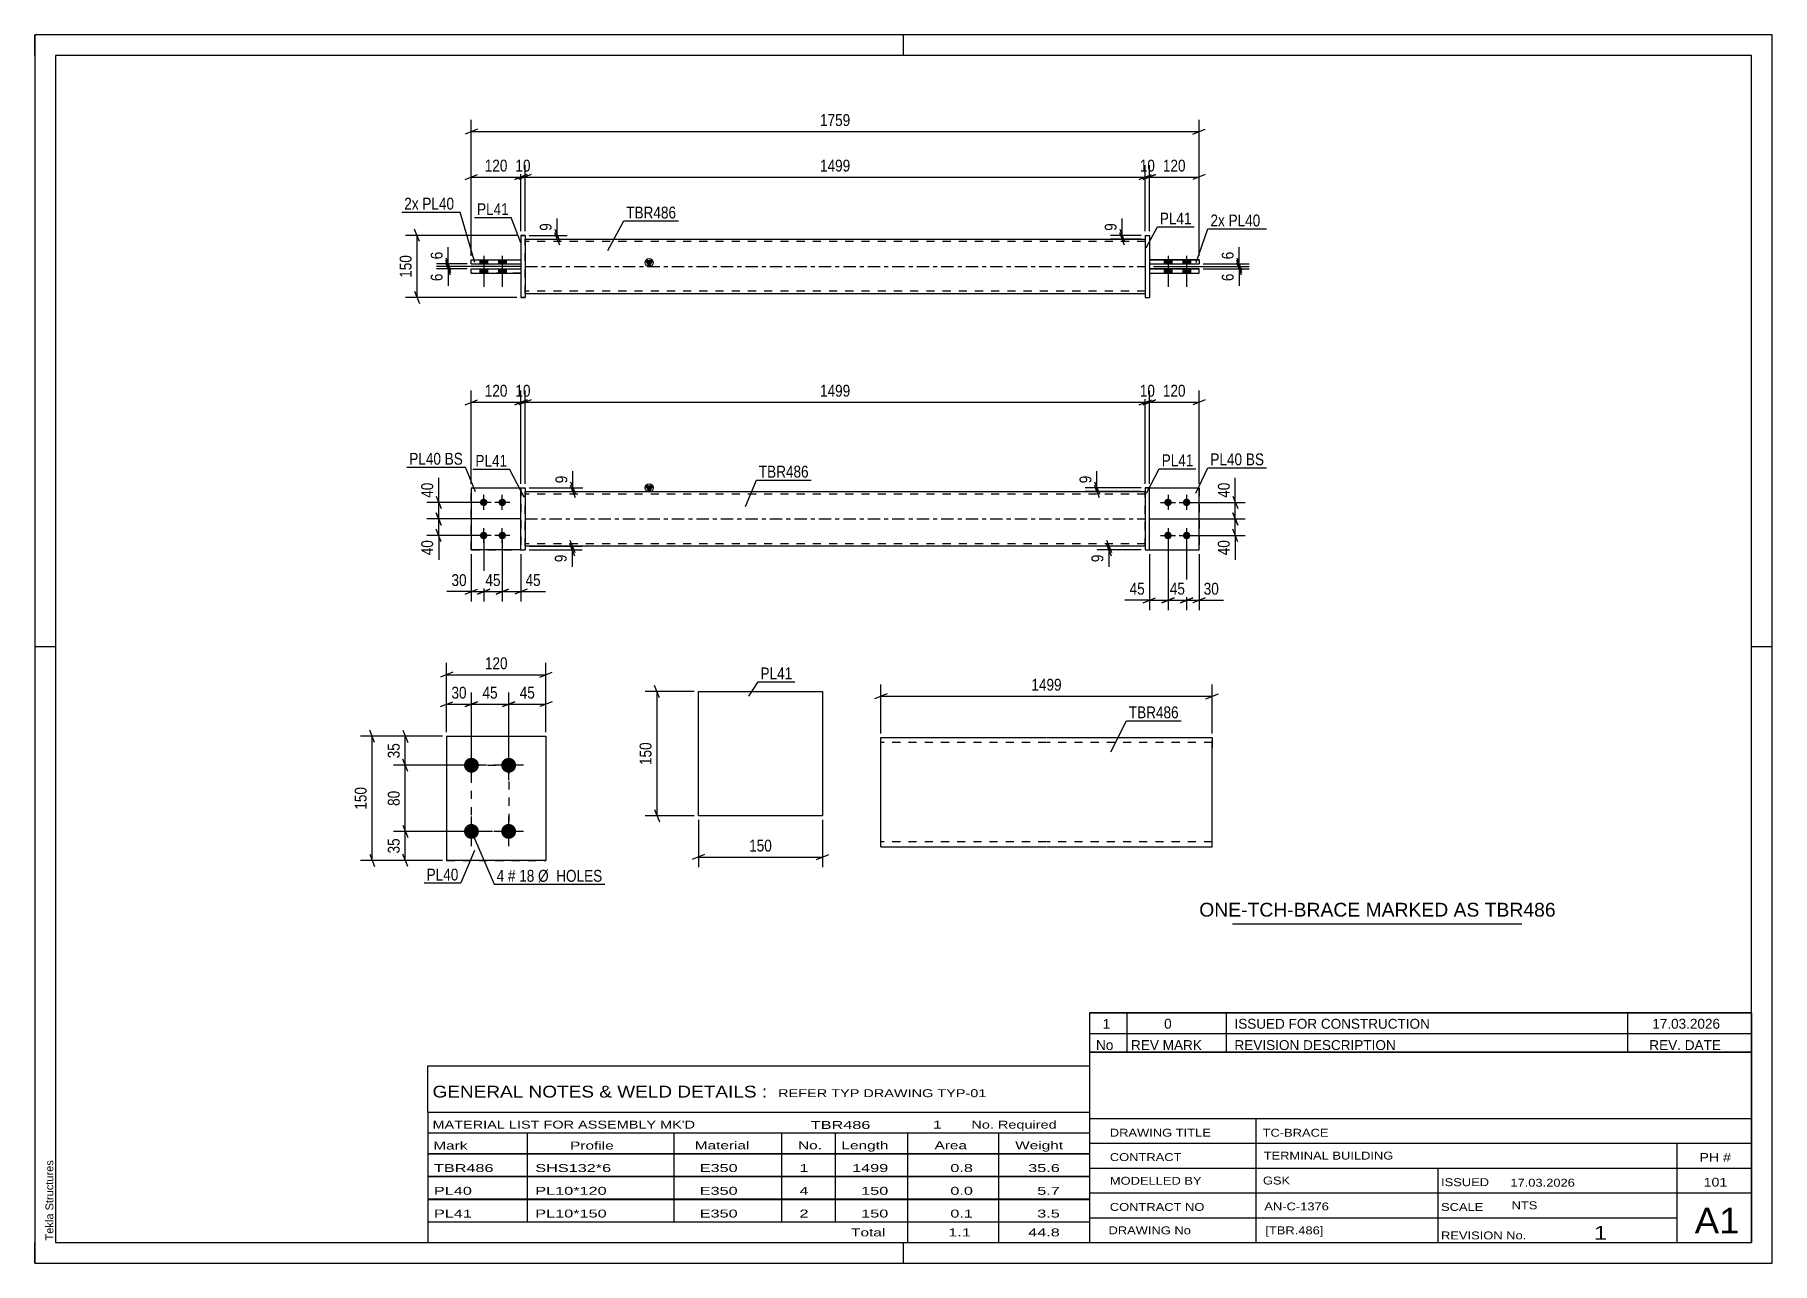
# Model space of a CAD drawing. Header units: millimetres. Extents: x 0 to 420, y 0 to 297.
import ezdxf

# ---------------------------------------------------------------- set-up
doc = ezdxf.new("R2010")
doc.units = ezdxf.units.MM
doc.linetypes.add('DXK_LINE_DOT2', pattern=[3.9198, 1.9599, -1.9599])
doc.linetypes.add('DXK_LINE_DOT3', pattern=[5.9187, 2.979, -0.9799, 0.9799, -0.9799])
doc.styles.add('Arial', font='ARIAL.TTF', dxfattribs={"height": 0.2})
doc.styles.add('Arial Narrow', font='ARIALN.TTF', dxfattribs={"height": 0.2})

# ---------------------------------------------------------------- blocks, each defined once
blk = doc.blocks.new('Unknown-582684129-1127')
at = {"color": 5, "linetype": 'Continuous'}
for p, q in [((420, 297), (0, 297)), ((0, 297), (0, 0)), ((0, 292), (0, 297)), ((210, 292), (210, 297)), ((420, 0), (420, 297)), ((415, 292), (5, 292)), ((5, 292), (5, 5)), ((415, 5), (415, 292)), ((5, 149), (0, 149)), ((420, 149), (415, 149)), ((0, 0), (0, 5)), ((5, 5), (415, 5)), ((210, 0), (210, 5)), ((0, 0), (420, 0))]:
    blk.add_line(p, q, dxfattribs=at)
at = {"color": 174, "linetype": 'Continuous', "style": 'Arial'}
blk.add_text('Tekla Structures', height=1.9102, rotation=90, dxfattribs=at).set_placement((4.5, 5.5))
blk = doc.blocks.new('Part-582684129-1392 - 1364')
at = {"color": 2, "linetype": 'Continuous'}
for p, q in [((105.52, 187.44), (117.52, 187.44)), ((105.52, 187.44), (105.52, 172.44)), ((117.52, 172.44), (105.52, 172.44)), ((105.52, 172.44), (105.52, 172.44))]:
    blk.add_line(p, q, dxfattribs=at)
at = {"color": 7, "linetype": 'DXK_LINE_DOT2'}
for p, q in [((105.52, 187.44), (117.52, 187.44)), ((117.52, 187.44), (117.52, 187.44)), ((117.52, 187.44), (117.52, 172.44)), ((105.52, 172.44), (117.52, 172.44))]:
    blk.add_line(p, q, dxfattribs=at)
blk = doc.blocks.new('Bolt-582684129-1413 - 1364')
at = {"linetype": 'Continuous'}
for points in [[(273.94, 184.84), (274.13, 184.82), (274.31, 184.76), (274.47, 184.67), (274.61, 184.54), (274.72, 184.39), (274.8, 184.22), (274.84, 184.03), (274.84, 183.85), (274.8, 183.66), (274.72, 183.49), (274.61, 183.34), (274.47, 183.21), (274.31, 183.12), (274.13, 183.06), (273.94, 183.04), (273.76, 183.06), (273.58, 183.12), (273.41, 183.21), (273.27, 183.34), (273.16, 183.49), (273.09, 183.66), (273.05, 183.85), (273.05, 184.03), (273.09, 184.22), (273.16, 184.39), (273.27, 184.54), (273.41, 184.67), (273.58, 184.76), (273.76, 184.82)], [(278.44, 184.84), (278.63, 184.82), (278.81, 184.76), (278.97, 184.67), (279.11, 184.54), (279.22, 184.39), (279.3, 184.22), (279.34, 184.03), (279.34, 183.85), (279.3, 183.66), (279.22, 183.49), (279.11, 183.34), (278.97, 183.21), (278.81, 183.12), (278.63, 183.06), (278.44, 183.04), (278.26, 183.06), (278.08, 183.12), (277.91, 183.21), (277.77, 183.34), (277.66, 183.49), (277.59, 183.66), (277.55, 183.85), (277.55, 184.03), (277.59, 184.22), (277.66, 184.39), (277.77, 184.54), (277.91, 184.67), (278.08, 184.76), (278.26, 184.82)], [(273.94, 176.84), (274.13, 176.82), (274.31, 176.76), (274.47, 176.67), (274.61, 176.54), (274.72, 176.39), (274.8, 176.22), (274.84, 176.03), (274.84, 175.85), (274.8, 175.66), (274.72, 175.49), (274.61, 175.34), (274.47, 175.21), (274.31, 175.12), (274.13, 175.06), (273.94, 175.04), (273.76, 175.06), (273.58, 175.12), (273.41, 175.21), (273.27, 175.34), (273.16, 175.49), (273.09, 175.66), (273.05, 175.85), (273.05, 176.03), (273.09, 176.22), (273.16, 176.39), (273.27, 176.54), (273.41, 176.67), (273.58, 176.76), (273.76, 176.82)], [(278.44, 176.84), (278.63, 176.82), (278.81, 176.76), (278.97, 176.67), (279.11, 176.54), (279.22, 176.39), (279.3, 176.22), (279.34, 176.03), (279.34, 175.85), (279.3, 175.66), (279.22, 175.49), (279.11, 175.34), (278.97, 175.21), (278.81, 175.12), (278.63, 175.06), (278.44, 175.04), (278.26, 175.06), (278.08, 175.12), (277.91, 175.21), (277.77, 175.34), (277.66, 175.49), (277.59, 175.66), (277.55, 175.85), (277.55, 176.03), (277.59, 176.22), (277.66, 176.39), (277.77, 176.54), (277.91, 176.67), (278.08, 176.76), (278.26, 176.82)]]:
    blk.add_hatch(color=1, dxfattribs=at).paths.add_polyline_path(points)
at = {"color": 1, "linetype": 'Continuous'}
for p, q in [((273.94, 185.74), (273.94, 182.14)), ((278.44, 185.74), (278.44, 182.14)), ((272.14, 183.94), (275.74, 183.94)), ((276.64, 183.94), (280.24, 183.94)), ((273.94, 177.74), (273.94, 174.14)), ((278.44, 177.74), (278.44, 174.14)), ((272.14, 175.94), (275.74, 175.94)), ((276.64, 175.94), (280.24, 175.94))]:
    blk.add_line(p, q, dxfattribs=at)
blk = doc.blocks.new('Part-582684129-1397 - 1364')
at = {"color": 7, "linetype": 'DXK_LINE_DOT2'}
for p, q in [((105.52, 187.44), (117.52, 187.44)), ((105.52, 187.44), (117.52, 187.44)), ((105.52, 172.44), (105.52, 187.44)), ((117.52, 187.44), (117.52, 187.44)), ((117.52, 187.44), (117.52, 172.44)), ((105.52, 172.44), (117.52, 172.44)), ((117.52, 172.44), (105.52, 172.44)), ((105.52, 172.44), (105.52, 172.44))]:
    blk.add_line(p, q, dxfattribs=at)
blk = doc.blocks.new('Part-582684129-1412 - 1364')
at = {"color": 2, "linetype": 'Continuous'}
for p, q in [((117.52, 187.44), (118.52, 187.44)), ((117.52, 172.44), (117.52, 187.44)), ((118.52, 187.44), (118.52, 187.44)), ((118.52, 187.44), (118.52, 172.44)), ((117.52, 172.44), (118.52, 172.44))]:
    blk.add_line(p, q, dxfattribs=at)
at = {"color": 7, "linetype": 'DXK_LINE_DOT2'}
for p, q in [((117.52, 187.44), (118.52, 187.44)), ((117.52, 172.44), (118.52, 172.44))]:
    blk.add_line(p, q, dxfattribs=at)
blk = doc.blocks.new('Bolt-582684129-1414 - 1364')
at = {"linetype": 'Continuous'}
for points in [[(108.52, 184.84), (108.71, 184.82), (108.88, 184.76), (109.05, 184.67), (109.19, 184.54), (109.3, 184.39), (109.37, 184.22), (109.41, 184.03), (109.41, 183.85), (109.37, 183.66), (109.3, 183.49), (109.19, 183.34), (109.05, 183.21), (108.88, 183.12), (108.71, 183.06), (108.52, 183.04), (108.33, 183.06), (108.15, 183.12), (107.99, 183.21), (107.85, 183.34), (107.74, 183.49), (107.66, 183.66), (107.62, 183.85), (107.62, 184.03), (107.66, 184.22), (107.74, 184.39), (107.85, 184.54), (107.99, 184.67), (108.15, 184.76), (108.33, 184.82)], [(113.02, 184.84), (113.21, 184.82), (113.38, 184.76), (113.55, 184.67), (113.69, 184.54), (113.8, 184.39), (113.87, 184.22), (113.91, 184.03), (113.91, 183.85), (113.87, 183.66), (113.8, 183.49), (113.69, 183.34), (113.55, 183.21), (113.38, 183.12), (113.21, 183.06), (113.02, 183.04), (112.83, 183.06), (112.65, 183.12), (112.49, 183.21), (112.35, 183.34), (112.24, 183.49), (112.16, 183.66), (112.12, 183.85), (112.12, 184.03), (112.16, 184.22), (112.24, 184.39), (112.35, 184.54), (112.49, 184.67), (112.65, 184.76), (112.83, 184.82)], [(108.52, 176.84), (108.71, 176.82), (108.88, 176.76), (109.05, 176.67), (109.19, 176.54), (109.3, 176.39), (109.37, 176.22), (109.41, 176.03), (109.41, 175.85), (109.37, 175.66), (109.3, 175.49), (109.19, 175.34), (109.05, 175.21), (108.88, 175.12), (108.71, 175.06), (108.52, 175.04), (108.33, 175.06), (108.15, 175.12), (107.99, 175.21), (107.85, 175.34), (107.74, 175.49), (107.66, 175.66), (107.62, 175.85), (107.62, 176.03), (107.66, 176.22), (107.74, 176.39), (107.85, 176.54), (107.99, 176.67), (108.15, 176.76), (108.33, 176.82)], [(113.02, 176.84), (113.21, 176.82), (113.38, 176.76), (113.55, 176.67), (113.69, 176.54), (113.8, 176.39), (113.87, 176.22), (113.91, 176.03), (113.91, 175.85), (113.87, 175.66), (113.8, 175.49), (113.69, 175.34), (113.55, 175.21), (113.38, 175.12), (113.21, 175.06), (113.02, 175.04), (112.83, 175.06), (112.65, 175.12), (112.49, 175.21), (112.35, 175.34), (112.24, 175.49), (112.16, 175.66), (112.12, 175.85), (112.12, 176.03), (112.16, 176.22), (112.24, 176.39), (112.35, 176.54), (112.49, 176.67), (112.65, 176.76), (112.83, 176.82)]]:
    blk.add_hatch(color=1, dxfattribs=at).paths.add_polyline_path(points)
at = {"color": 1, "linetype": 'Continuous'}
for p, q in [((108.52, 182.14), (108.52, 185.74)), ((113.02, 182.14), (113.02, 185.74)), ((110.32, 183.94), (106.72, 183.94)), ((114.82, 183.94), (111.22, 183.94)), ((108.52, 174.14), (108.52, 177.74)), ((113.02, 174.14), (113.02, 177.74)), ((110.32, 175.94), (106.72, 175.94)), ((114.82, 175.94), (111.22, 175.94))]:
    blk.add_line(p, q, dxfattribs=at)
blk = doc.blocks.new('Part-582684129-1424 - 1364')
at = {"color": 2, "linetype": 'Continuous'}
for p, q in [((269.44, 187.44), (268.44, 187.44)), ((268.44, 187.44), (268.44, 172.44)), ((268.44, 187.44), (269.44, 187.44)), ((269.44, 172.44), (269.44, 187.44)), ((268.44, 172.44), (269.44, 172.44))]:
    blk.add_line(p, q, dxfattribs=at)
at = {"color": 7, "linetype": 'DXK_LINE_DOT2'}
for p, q in [((268.44, 187.44), (268.44, 187.44)), ((268.44, 187.44), (268.44, 187.44)), ((269.44, 187.44), (269.44, 187.44)), ((269.44, 187.44), (269.44, 187.44)), ((268.44, 172.44), (269.44, 172.44))]:
    blk.add_line(p, q, dxfattribs=at)
blk = doc.blocks.new('Part-582684129-1439 - 1364')
at = {"linetype": 'Continuous'}
blk.add_hatch(color=2, dxfattribs=at).paths.add_polyline_path([(148.52, 186.54), (147.72, 187.94), (149.32, 187.94)])
at = {"color": 2, "linetype": 'Continuous'}
for p, q in [((118.52, 186.54), (268.44, 186.54)), ((148.52, 186.54), (147.72, 187.94)), ((147.72, 187.94), (149.32, 187.94)), ((149.32, 187.94), (148.52, 186.54)), ((268.44, 173.34), (118.52, 173.34))]:
    blk.add_line(p, q, dxfattribs=at)
at = {"color": 7, "linetype": 'DXK_LINE_DOT2'}
for p, q in [((118.52, 173.34), (118.52, 186.54)), ((268.44, 185.94), (118.52, 185.94)), ((268.44, 173.34), (268.44, 186.54)), ((268.44, 173.94), (118.52, 173.94))]:
    blk.add_line(p, q, dxfattribs=at)
at = {"color": 7, "linetype": 'DXK_LINE_DOT3'}
blk.add_line((118.52, 179.94), (268.44, 179.94), dxfattribs=at)
at = {"color": 2, "linetype": 'Continuous'}
blk.add_circle((148.52, 187.44), 1, dxfattribs=at)
blk = doc.blocks.new('Part-582684129-1444 - 1364')
at = {"color": 2, "linetype": 'Continuous'}
for p, q in [((269.44, 187.44), (281.44, 187.44)), ((281.44, 187.44), (281.44, 187.44)), ((281.44, 172.44), (281.44, 187.44)), ((269.44, 172.44), (281.44, 172.44))]:
    blk.add_line(p, q, dxfattribs=at)
at = {"color": 7, "linetype": 'DXK_LINE_DOT2'}
for p, q in [((269.44, 187.44), (281.44, 187.44)), ((269.44, 172.44), (269.44, 187.44)), ((281.44, 187.44), (281.44, 187.44)), ((269.44, 172.44), (269.44, 172.44)), ((269.44, 172.44), (281.44, 172.44))]:
    blk.add_line(p, q, dxfattribs=at)
blk = doc.blocks.new('Part-582684129-1449 - 1364')
at = {"color": 7, "linetype": 'DXK_LINE_DOT2'}
for p, q in [((269.44, 187.44), (281.44, 187.44)), ((269.44, 172.44), (269.44, 187.44)), ((269.44, 187.44), (281.44, 187.44)), ((281.44, 187.44), (281.44, 187.44)), ((281.44, 187.44), (281.44, 172.44)), ((269.44, 172.44), (269.44, 172.44)), ((269.44, 172.44), (281.44, 172.44)), ((269.44, 172.44), (281.44, 172.44))]:
    blk.add_line(p, q, dxfattribs=at)
blk = doc.blocks.new('Part-582684129-1771 - 1745')
at = {"color": 2, "linetype": 'Continuous'}
for p, q in [((105.52, 240.39), (117.52, 240.39)), ((105.52, 239.39), (105.52, 240.39)), ((117.52, 240.39), (117.52, 239.39)), ((105.52, 239.39), (117.52, 239.39)), ((105.52, 239.39), (105.52, 239.39))]:
    blk.add_line(p, q, dxfattribs=at)
at = {"color": 7, "linetype": 'DXK_LINE_DOT2'}
for p, q in [((105.52, 240.39), (117.52, 240.39)), ((117.52, 239.39), (105.52, 239.39))]:
    blk.add_line(p, q, dxfattribs=at)
blk = doc.blocks.new('Part-582684129-1751 - 1745')
at = {"linetype": 'Continuous'}
blk.add_hatch(color=2, dxfattribs=at).paths.add_polyline_path([(148.52, 240.99), (147.72, 242.39), (149.32, 242.39)])
at = {"color": 2, "linetype": 'Continuous'}
for p, q in [((118.52, 247.59), (268.44, 247.59)), ((148.52, 240.99), (147.72, 242.39)), ((147.72, 242.39), (149.32, 242.39)), ((149.32, 242.39), (148.52, 240.99)), ((268.44, 234.39), (118.52, 234.39))]:
    blk.add_line(p, q, dxfattribs=at)
at = {"color": 7, "linetype": 'DXK_LINE_DOT2'}
for p, q in [((118.52, 234.39), (118.52, 247.59)), ((268.44, 246.99), (118.52, 246.99)), ((268.44, 247.59), (268.44, 234.39)), ((268.44, 234.99), (118.52, 234.99))]:
    blk.add_line(p, q, dxfattribs=at)
at = {"color": 7, "linetype": 'DXK_LINE_DOT3'}
blk.add_line((118.52, 240.99), (268.44, 240.99), dxfattribs=at)
at = {"color": 2, "linetype": 'Continuous'}
blk.add_circle((148.52, 241.89), 1, dxfattribs=at)
blk = doc.blocks.new('Part-582684129-1756 - 1745')
at = {"color": 2, "linetype": 'Continuous'}
for p, q in [((281.44, 240.39), (269.44, 240.39)), ((269.44, 240.39), (269.44, 239.39)), ((269.44, 240.39), (281.44, 240.39)), ((281.44, 239.39), (281.44, 240.39)), ((269.44, 239.39), (281.44, 239.39))]:
    blk.add_line(p, q, dxfattribs=at)
at = {"color": 7, "linetype": 'DXK_LINE_DOT2'}
for p, q in [((269.44, 240.39), (269.44, 240.39)), ((269.44, 240.39), (269.44, 240.39)), ((281.44, 240.39), (281.44, 240.39)), ((281.44, 240.39), (281.44, 240.39)), ((269.44, 239.39), (281.44, 239.39))]:
    blk.add_line(p, q, dxfattribs=at)
blk = doc.blocks.new('Part-582684129-1761 - 1745')
at = {"color": 2, "linetype": 'Continuous'}
for p, q in [((281.44, 242.59), (269.44, 242.59)), ((269.44, 242.59), (281.44, 242.59)), ((269.44, 242.59), (269.44, 241.59)), ((269.44, 241.59), (281.44, 241.59)), ((281.44, 242.59), (281.44, 241.59))]:
    blk.add_line(p, q, dxfattribs=at)
at = {"color": 7, "linetype": 'DXK_LINE_DOT2'}
for p, q in [((269.44, 242.59), (269.44, 242.59)), ((269.44, 242.59), (269.44, 242.59)), ((269.44, 241.59), (281.44, 241.59)), ((281.44, 242.59), (281.44, 242.59)), ((281.44, 242.59), (281.44, 242.59))]:
    blk.add_line(p, q, dxfattribs=at)
blk = doc.blocks.new('Part-582684129-1766 - 1745')
at = {"color": 2, "linetype": 'Continuous'}
for p, q in [((268.44, 248.49), (269.44, 248.49)), ((268.44, 248.49), (269.44, 248.49)), ((268.44, 248.49), (268.44, 233.49)), ((269.44, 248.49), (269.44, 233.49)), ((268.44, 233.49), (269.44, 233.49))]:
    blk.add_line(p, q, dxfattribs=at)
at = {"color": 7, "linetype": 'DXK_LINE_DOT2'}
for p, q in [((268.44, 248.49), (268.44, 248.49)), ((268.44, 248.49), (268.44, 248.49)), ((269.44, 248.49), (269.44, 248.49)), ((268.44, 233.49), (269.44, 233.49)), ((269.44, 233.49), (269.44, 233.49))]:
    blk.add_line(p, q, dxfattribs=at)
blk = doc.blocks.new('Part-582684129-1776 - 1745')
at = {"color": 2, "linetype": 'Continuous'}
for p, q in [((105.52, 242.59), (117.52, 242.59)), ((105.52, 241.59), (105.52, 242.59)), ((105.52, 241.59), (117.52, 241.59)), ((105.52, 241.59), (105.52, 241.59)), ((117.52, 242.59), (117.52, 241.59))]:
    blk.add_line(p, q, dxfattribs=at)
at = {"color": 7, "linetype": 'DXK_LINE_DOT2'}
for p, q in [((105.52, 242.59), (117.52, 242.59)), ((105.52, 242.59), (105.52, 242.59)), ((105.52, 241.59), (117.52, 241.59)), ((117.52, 242.59), (117.52, 242.59))]:
    blk.add_line(p, q, dxfattribs=at)
blk = doc.blocks.new('Part-582684129-1781 - 1745')
at = {"color": 2, "linetype": 'Continuous'}
for p, q in [((117.52, 248.49), (118.52, 248.49)), ((117.52, 248.49), (117.52, 233.49)), ((118.52, 248.49), (118.52, 248.49)), ((118.52, 248.49), (118.52, 233.49)), ((118.52, 233.49), (117.52, 233.49)), ((117.52, 233.49), (117.52, 233.49))]:
    blk.add_line(p, q, dxfattribs=at)
at = {"color": 7, "linetype": 'DXK_LINE_DOT2'}
for p, q in [((118.52, 248.49), (117.52, 248.49)), ((118.52, 248.49), (118.52, 248.49)), ((117.52, 233.49), (118.52, 233.49))]:
    blk.add_line(p, q, dxfattribs=at)
blk = doc.blocks.new('Bolt-582684129-1782 - 1745')
at = {"linetype": 'Continuous'}
for points in [[(274.84, 242.59), (273.04, 242.59), (273.04, 241.59), (274.84, 241.59)], [(274.84, 242.59), (273.04, 242.59), (273.04, 241.59), (274.84, 241.59)], [(274.84, 240.39), (273.04, 240.39), (273.04, 239.39), (274.84, 239.39)], [(274.84, 240.39), (273.04, 240.39), (273.04, 239.39), (274.84, 239.39)], [(279.34, 242.59), (277.54, 242.59), (277.54, 241.59), (279.34, 241.59)], [(279.34, 242.59), (277.54, 242.59), (277.54, 241.59), (279.34, 241.59)], [(279.34, 240.39), (277.54, 240.39), (277.54, 239.39), (279.34, 239.39)], [(279.34, 240.39), (277.54, 240.39), (277.54, 239.39), (279.34, 239.39)]]:
    blk.add_hatch(color=1, dxfattribs=at).paths.add_polyline_path(points)
at = {"color": 1, "linetype": 'Continuous'}
for p, q in [((273.04, 242.59), (273.04, 241.59)), ((273.04, 242.59), (273.04, 241.59)), ((273.04, 240.39), (273.04, 239.39)), ((273.04, 240.39), (273.04, 239.39)), ((273.94, 243.59), (273.94, 236.09)), ((273.94, 243.59), (273.94, 236.09)), ((274.84, 242.59), (274.84, 241.59)), ((274.84, 242.59), (274.84, 241.59)), ((274.84, 240.39), (274.84, 239.39)), ((274.84, 240.39), (274.84, 239.39)), ((277.54, 242.59), (277.54, 241.59)), ((277.54, 242.59), (277.54, 241.59)), ((277.54, 240.39), (277.54, 239.39)), ((277.54, 240.39), (277.54, 239.39)), ((278.44, 243.59), (278.44, 236.09)), ((278.44, 243.59), (278.44, 236.09)), ((279.34, 242.59), (279.34, 241.59)), ((279.34, 242.59), (279.34, 241.59)), ((279.34, 240.39), (279.34, 239.39)), ((279.34, 240.39), (279.34, 239.39))]:
    blk.add_line(p, q, dxfattribs=at)
blk = doc.blocks.new('Bolt-582684129-1783 - 1745')
at = {"linetype": 'Continuous'}
for points in [[(107.62, 241.59), (109.42, 241.59), (109.42, 242.59), (107.62, 242.59)], [(107.62, 241.59), (109.42, 241.59), (109.42, 242.59), (107.62, 242.59)], [(107.62, 239.39), (109.42, 239.39), (109.42, 240.39), (107.62, 240.39)], [(107.62, 239.39), (109.42, 239.39), (109.42, 240.39), (107.62, 240.39)], [(112.12, 241.59), (113.92, 241.59), (113.92, 242.59), (112.12, 242.59)], [(112.12, 241.59), (113.92, 241.59), (113.92, 242.59), (112.12, 242.59)], [(112.12, 239.39), (113.92, 239.39), (113.92, 240.39), (112.12, 240.39)], [(112.12, 239.39), (113.92, 239.39), (113.92, 240.39), (112.12, 240.39)]]:
    blk.add_hatch(color=1, dxfattribs=at).paths.add_polyline_path(points)
at = {"color": 1, "linetype": 'Continuous'}
for p, q in [((107.62, 242.59), (107.62, 241.59)), ((107.62, 242.59), (107.62, 241.59)), ((107.62, 240.39), (107.62, 239.39)), ((107.62, 240.39), (107.62, 239.39)), ((108.52, 243.59), (108.52, 236.09)), ((108.52, 243.59), (108.52, 236.09)), ((109.42, 242.59), (109.42, 241.59)), ((109.42, 242.59), (109.42, 241.59)), ((109.42, 240.39), (109.42, 239.39)), ((109.42, 240.39), (109.42, 239.39)), ((112.12, 242.59), (112.12, 241.59)), ((112.12, 242.59), (112.12, 241.59)), ((112.12, 240.39), (112.12, 239.39)), ((112.12, 240.39), (112.12, 239.39)), ((113.02, 243.59), (113.02, 236.09)), ((113.02, 243.59), (113.02, 236.09)), ((113.92, 242.59), (113.92, 241.59)), ((113.92, 242.59), (113.92, 241.59)), ((113.92, 240.39), (113.92, 239.39)), ((113.92, 240.39), (113.92, 239.39))]:
    blk.add_line(p, q, dxfattribs=at)
blk = doc.blocks.new('Bolt-582684129-2085 - 2022')
at = {"linetype": 'Continuous'}
for points in [[(105.56, 122.2), (105.94, 122.16), (106.29, 122.04), (106.62, 121.85), (106.9, 121.6), (107.12, 121.3), (107.27, 120.95), (107.35, 120.58), (107.35, 120.21), (107.27, 119.84), (107.12, 119.5), (106.9, 119.19), (106.62, 118.94), (106.29, 118.75), (105.94, 118.63), (105.56, 118.6), (105.19, 118.63), (104.83, 118.75), (104.5, 118.94), (104.22, 119.19), (104, 119.5), (103.85, 119.84), (103.77, 120.21), (103.77, 120.58), (103.85, 120.95), (104, 121.3), (104.22, 121.6), (104.5, 121.85), (104.83, 122.04), (105.19, 122.16)], [(114.56, 122.2), (114.94, 122.16), (115.29, 122.04), (115.62, 121.85), (115.9, 121.6), (116.12, 121.3), (116.27, 120.95), (116.35, 120.58), (116.35, 120.21), (116.27, 119.84), (116.12, 119.5), (115.9, 119.19), (115.62, 118.94), (115.29, 118.75), (114.94, 118.63), (114.56, 118.6), (114.19, 118.63), (113.83, 118.75), (113.5, 118.94), (113.22, 119.19), (113, 119.5), (112.85, 119.84), (112.77, 120.21), (112.77, 120.58), (112.85, 120.95), (113, 121.3), (113.22, 121.6), (113.5, 121.85), (113.83, 122.04), (114.19, 122.16)], [(105.56, 106.2), (105.94, 106.16), (106.29, 106.04), (106.62, 105.85), (106.9, 105.6), (107.12, 105.3), (107.27, 104.95), (107.35, 104.58), (107.35, 104.21), (107.27, 103.84), (107.12, 103.5), (106.9, 103.19), (106.62, 102.94), (106.29, 102.75), (105.94, 102.63), (105.56, 102.6), (105.19, 102.63), (104.83, 102.75), (104.5, 102.94), (104.22, 103.19), (104, 103.5), (103.85, 103.84), (103.77, 104.21), (103.77, 104.58), (103.85, 104.95), (104, 105.3), (104.22, 105.6), (104.5, 105.85), (104.83, 106.04), (105.19, 106.16)], [(114.56, 106.2), (114.94, 106.16), (115.29, 106.04), (115.62, 105.85), (115.9, 105.6), (116.12, 105.3), (116.27, 104.95), (116.35, 104.58), (116.35, 104.21), (116.27, 103.84), (116.12, 103.5), (115.9, 103.19), (115.62, 102.94), (115.29, 102.75), (114.94, 102.63), (114.56, 102.6), (114.19, 102.63), (113.83, 102.75), (113.5, 102.94), (113.22, 103.19), (113, 103.5), (112.85, 103.84), (112.77, 104.21), (112.77, 104.58), (112.85, 104.95), (113, 105.3), (113.22, 105.6), (113.5, 105.85), (113.83, 106.04), (114.19, 106.16)]]:
    blk.add_hatch(color=1, dxfattribs=at).paths.add_polyline_path(points)
at = {"color": 1, "linetype": 'Continuous'}
for p, q in [((105.56, 116.8), (105.56, 124)), ((114.56, 116.8), (114.56, 124)), ((109.16, 120.4), (101.96, 120.4)), ((118.16, 120.4), (110.96, 120.4)), ((105.56, 100.8), (105.56, 108)), ((114.56, 100.8), (114.56, 108)), ((109.16, 104.4), (101.96, 104.4)), ((118.16, 104.4), (110.96, 104.4))]:
    blk.add_line(p, q, dxfattribs=at)
blk = doc.blocks.new('Part-582684129-2090 - 2022')
at = {"color": 2, "linetype": 'Continuous'}
for p, q in [((99.56, 127.4), (123.56, 127.4)), ((99.56, 127.4), (99.56, 97.4)), ((123.56, 127.4), (123.56, 127.4)), ((123.56, 127.4), (123.56, 97.4)), ((123.56, 97.4), (99.56, 97.4)), ((99.56, 97.4), (99.56, 97.4))]:
    blk.add_line(p, q, dxfattribs=at)
at = {"color": 7, "linetype": 'DXK_LINE_DOT2'}
for p, q in [((99.56, 127.4), (123.56, 127.4)), ((123.56, 127.4), (123.56, 127.4)), ((99.56, 97.4), (123.56, 97.4))]:
    blk.add_line(p, q, dxfattribs=at)
blk = doc.blocks.new('Part-582684129-2237 - 2231')
at = {"color": 2, "linetype": 'Continuous'}
for p, q in [((160.43, 138.19), (190.43, 138.19)), ((160.43, 108.19), (160.43, 138.19)), ((190.43, 138.19), (190.43, 108.19)), ((190.43, 108.19), (160.43, 108.19))]:
    blk.add_line(p, q, dxfattribs=at)
blk = doc.blocks.new('Part-582684129-2260 - 2254')
at = {"color": 2, "linetype": 'Continuous'}
for p, q in [((204.52, 100.86), (204.52, 127.08)), ((204.52, 127.08), (244.52, 127.08)), ((244.62, 127.08), (284.62, 127.08)), ((284.62, 127.08), (284.62, 126.9)), ((284.62, 126.9), (284.62, 124.68)), ((284.62, 100.68), (284.62, 124.68)), ((204.52, 100.68), (204.52, 100.86)), ((204.52, 100.68), (244.52, 100.68)), ((244.62, 100.68), (284.62, 100.68))]:
    blk.add_line(p, q, dxfattribs=at)
at = {"color": 7, "linetype": 'DXK_LINE_DOT2'}
for p, q in [((284.62, 124.68), (284.62, 126.38)), ((244.52, 125.88), (204.52, 125.88)), ((284.62, 125.88), (244.62, 125.88)), ((204.52, 101.88), (204.52, 101.97)), ((244.52, 101.88), (204.52, 101.88)), ((284.62, 101.88), (244.62, 101.88)), ((284.62, 101.88), (284.62, 101.97))]:
    blk.add_line(p, q, dxfattribs=at)
blk = doc.blocks.new('Rectangle-582684129-2216 - 2022')
at = {"color": 1, "linetype": 'DXK_LINE_DOT2'}
blk.add_lwpolyline([(105.56, 120.4), (114.56, 120.4), (114.56, 104.4), (105.56, 104.4), (105.56, 120.4)], close=True, dxfattribs=at)
blk = doc.blocks.new('StraightDimension-582684129-1681 - 1364')
at = {"color": 7, "linetype": 'Continuous'}
for p, q in [((289.6, 181.44), (290.8, 178.44)), ((269.44, 179.94), (292.6, 179.94)), ((290.8, 174.44), (289.6, 177.44)), ((290.2, 175.94), (290.2, 179.94)), ((279.44, 175.94), (292.6, 175.94))]:
    blk.add_line(p, q, dxfattribs=at)
at = {"color": 0}
blk.add_wipeout([(289.45, 175.41), (285.25, 175.41), (285.25, 170.56), (289.45, 170.56)], dxfattribs=at)
at = {"color": 7, "linetype": 'Continuous'}
blk.add_line((290.2, 175.94), (290.2, 170.03), dxfattribs=at)
blk.add_line((290.2, 175.94), (290.2, 170.03), dxfattribs=at)
at = {"color": 3, "style": 'Arial Narrow'}
blk.add_text('40', height=2.863, rotation=90.0002, dxfattribs=at).set_placement((288.85, 171.16))
blk = doc.blocks.new('StraightDimension-582684129-1601 - 1364')
at = {"color": 7, "linetype": 'Continuous'}
for p, q in [((97.04, 185.44), (98.24, 182.44)), ((107.52, 183.94), (94.79, 183.94)), ((98.24, 178.44), (97.04, 181.44)), ((97.64, 179.94), (97.64, 183.94)), ((117.52, 179.94), (94.79, 179.94))]:
    blk.add_line(p, q, dxfattribs=at)
at = {"color": 0}
blk.add_wipeout([(96.89, 189.32), (92.69, 189.32), (92.69, 184.46), (96.89, 184.46)], dxfattribs=at)
at = {"color": 7, "linetype": 'Continuous'}
blk.add_line((97.64, 183.94), (97.64, 189.85), dxfattribs=at)
blk.add_line((97.64, 183.94), (97.64, 189.85), dxfattribs=at)
at = {"color": 3, "style": 'Arial Narrow'}
blk.add_text('40', height=2.863, rotation=90.0002, dxfattribs=at).set_placement((96.29, 185.06))
blk = doc.blocks.new('StraightDimension-582684129-1572 - 1364')
at = {"color": 7, "linetype": 'Continuous'}
for p, q in [((108.52, 174.94), (108.52, 159.98)), ((105.52, 171.44), (105.52, 159.98)), ((104.02, 161.78), (107.02, 162.98)), ((105.52, 162.38), (108.52, 162.38)), ((110.02, 162.98), (107.02, 161.78))]:
    blk.add_line(p, q, dxfattribs=at)
at = {"color": 0}
blk.add_wipeout([(104.99, 163.13), (104.99, 167.33), (100.14, 167.33), (100.14, 163.13)], dxfattribs=at)
at = {"color": 7, "linetype": 'Continuous'}
blk.add_line((105.52, 162.38), (99.61, 162.38), dxfattribs=at)
blk.add_line((105.52, 162.38), (99.61, 162.38), dxfattribs=at)
at = {"color": 3, "style": 'Arial Narrow'}
blk.add_text('30', height=2.863, dxfattribs=at).set_placement((100.74, 163.73))
blk = doc.blocks.new('StraightDimension-582684129-1565 - 1364')
at = {"color": 7, "linetype": 'Continuous'}
for p, q in [((108.52, 174.94), (108.52, 159.98)), ((113.02, 174.94), (113.02, 159.98)), ((107.02, 161.78), (110.02, 162.98)), ((108.52, 162.38), (113.02, 162.38)), ((114.52, 162.98), (111.52, 161.78))]:
    blk.add_line(p, q, dxfattribs=at)
at = {"color": 0}
blk.add_wipeout([(113.2, 163.13), (113.2, 167.33), (108.34, 167.33), (108.34, 163.13)], dxfattribs=at)
at = {"color": 3, "style": 'Arial Narrow'}
blk.add_text('45', height=2.863, dxfattribs=at).set_placement((108.94, 163.73))
blk = doc.blocks.new('StraightDimension-582684129-1641 - 1364')
at = {"color": 7, "linetype": 'Continuous'}
for p, q in [((278.44, 174.94), (278.44, 157.89)), ((281.44, 171.44), (281.44, 157.89)), ((276.94, 159.69), (279.94, 160.89)), ((278.44, 160.29), (281.44, 160.29)), ((282.94, 160.89), (279.94, 159.69))]:
    blk.add_line(p, q, dxfattribs=at)
at = {"color": 0}
blk.add_wipeout([(286.82, 161.04), (286.82, 165.24), (281.97, 165.24), (281.97, 161.04)], dxfattribs=at)
at = {"color": 7, "linetype": 'Continuous'}
blk.add_line((281.44, 160.29), (287.35, 160.29), dxfattribs=at)
blk.add_line((281.44, 160.29), (287.35, 160.29), dxfattribs=at)
at = {"color": 3, "style": 'Arial Narrow'}
blk.add_text('30', height=2.863, dxfattribs=at).set_placement((282.57, 161.64))
blk = doc.blocks.new('StraightDimension-582684129-1485 - 1364')
at = {"color": 7, "linetype": 'Continuous'}
for p, q in [((117.52, 188.44), (117.52, 211.01)), ((118.52, 188.44), (118.52, 211.01)), ((116.02, 207.56), (119.02, 208.76)), ((120.02, 208.76), (117.02, 207.56)), ((117.52, 208.16), (118.52, 208.16))]:
    blk.add_line(p, q, dxfattribs=at)
at = {"color": 0}
blk.add_wipeout([(120.45, 208.91), (120.45, 213.11), (115.59, 213.11), (115.59, 208.91)], dxfattribs=at)
at = {"color": 3, "style": 'Arial Narrow'}
blk.add_text('10', height=2.863, dxfattribs=at).set_placement((116.19, 209.51))
blk = doc.blocks.new('StraightDimension-582684129-1458 - 1364')
at = {"color": 7, "linetype": 'Continuous'}
for p, q in [((105.52, 188.44), (105.52, 211.01)), ((117.52, 188.44), (117.52, 211.01)), ((104.02, 207.56), (107.02, 208.76)), ((105.52, 208.16), (117.52, 208.16)), ((119.02, 208.76), (116.02, 207.56))]:
    blk.add_line(p, q, dxfattribs=at)
at = {"color": 0}
blk.add_wipeout([(114.86, 208.91), (114.86, 213.11), (108.18, 213.11), (108.18, 208.91)], dxfattribs=at)
at = {"color": 3, "style": 'Arial Narrow'}
blk.add_text('120', height=2.863, dxfattribs=at).set_placement((108.78, 209.51))
blk = doc.blocks.new('StraightDimension-582684129-1502 - 1364')
at = {"color": 7, "linetype": 'Continuous'}
for p, q in [((118.52, 188.44), (118.52, 211.01)), ((268.44, 188.44), (268.44, 211.01)), ((120.02, 208.76), (117.02, 207.56)), ((118.52, 208.16), (268.44, 208.16)), ((266.94, 207.56), (269.94, 208.76))]:
    blk.add_line(p, q, dxfattribs=at)
at = {"color": 0}
blk.add_wipeout([(197.74, 208.91), (197.74, 213.11), (189.22, 213.11), (189.22, 208.91)], dxfattribs=at)
at = {"color": 3, "style": 'Arial Narrow'}
blk.add_text('1499', height=2.863, dxfattribs=at).set_placement((189.82, 209.51))
blk = doc.blocks.new('StraightDimension-582684129-1511 - 1364')
at = {"color": 7, "linetype": 'Continuous'}
for p, q in [((268.44, 188.44), (268.44, 211.01)), ((269.44, 188.44), (269.44, 211.01)), ((266.94, 207.56), (269.94, 208.76)), ((270.94, 208.76), (267.94, 207.56)), ((268.44, 208.16), (269.44, 208.16))]:
    blk.add_line(p, q, dxfattribs=at)
at = {"color": 0}
blk.add_wipeout([(271.37, 208.91), (271.37, 213.11), (266.52, 213.11), (266.52, 208.91)], dxfattribs=at)
at = {"color": 3, "style": 'Arial Narrow'}
blk.add_text('10', height=2.863, dxfattribs=at).set_placement((267.12, 209.51))
blk = doc.blocks.new('StraightDimension-582684129-1529 - 1364')
at = {"color": 7, "linetype": 'Continuous'}
for p, q in [((269.44, 188.44), (269.44, 211.01)), ((281.44, 188.44), (281.44, 211.01)), ((267.94, 207.56), (270.94, 208.76)), ((269.44, 208.16), (281.44, 208.16)), ((282.94, 208.76), (279.94, 207.56))]:
    blk.add_line(p, q, dxfattribs=at)
at = {"color": 0}
blk.add_wipeout([(278.79, 208.91), (278.79, 213.11), (272.1, 213.11), (272.1, 208.91)], dxfattribs=at)
at = {"color": 3, "style": 'Arial Narrow'}
blk.add_text('120', height=2.863, dxfattribs=at).set_placement((272.7, 209.51))
blk = doc.blocks.new('StraightDimension-582684129-1552 - 1364')
at = {"color": 7, "linetype": 'Continuous'}
for p, q in [((113.02, 174.94), (113.02, 159.98)), ((117.52, 171.44), (117.52, 159.98)), ((111.52, 161.78), (114.52, 162.98)), ((113.02, 162.38), (117.52, 162.38)), ((119.02, 162.98), (116.02, 161.78))]:
    blk.add_line(p, q, dxfattribs=at)
at = {"color": 0}
blk.add_wipeout([(122.9, 163.13), (122.9, 167.33), (118.04, 167.33), (118.04, 163.13)], dxfattribs=at)
at = {"color": 7, "linetype": 'Continuous'}
blk.add_line((117.52, 162.38), (123.43, 162.38), dxfattribs=at)
blk.add_line((117.52, 162.38), (123.43, 162.38), dxfattribs=at)
at = {"color": 3, "style": 'Arial Narrow'}
blk.add_text('45', height=2.863, dxfattribs=at).set_placement((118.64, 163.73))
blk = doc.blocks.new('StraightDimension-582684129-1583 - 1364')
at = {"color": 7, "linetype": 'Continuous'}
for p, q in [((119.52, 173.34), (132.32, 173.34)), ((119.52, 172.44), (132.32, 172.44)), ((129.32, 174.84), (130.52, 171.84)), ((130.52, 170.94), (129.32, 173.94)), ((129.92, 172.44), (129.92, 173.34))]:
    blk.add_line(p, q, dxfattribs=at)
at = {"color": 0}
blk.add_wipeout([(129.17, 171.91), (124.97, 171.91), (124.97, 168.89), (129.17, 168.89)], dxfattribs=at)
at = {"color": 7, "linetype": 'Continuous'}
blk.add_line((129.92, 172.44), (129.92, 168.36), dxfattribs=at)
blk.add_line((129.92, 172.44), (129.92, 168.36), dxfattribs=at)
at = {"color": 3, "style": 'Arial Narrow'}
blk.add_text('9', height=2.86, rotation=90.0002, dxfattribs=at).set_placement((128.57, 169.49))
blk = doc.blocks.new('StraightDimension-582684129-1592 - 1364')
at = {"color": 7, "linetype": 'Continuous'}
for p, q in [((119.52, 187.44), (132.48, 187.44)), ((119.52, 186.54), (132.48, 186.54)), ((129.48, 188.94), (130.68, 185.94)), ((130.68, 185.04), (129.48, 188.04)), ((130.08, 186.54), (130.08, 187.44))]:
    blk.add_line(p, q, dxfattribs=at)
at = {"color": 0}
blk.add_wipeout([(129.33, 190.99), (125.13, 190.99), (125.13, 187.96), (129.33, 187.96)], dxfattribs=at)
at = {"color": 7, "linetype": 'Continuous'}
blk.add_line((130.08, 187.44), (130.08, 191.52), dxfattribs=at)
blk.add_line((130.08, 187.44), (130.08, 191.52), dxfattribs=at)
at = {"color": 3, "style": 'Arial Narrow'}
blk.add_text('9', height=2.86, rotation=90.0002, dxfattribs=at).set_placement((128.73, 188.56))
blk = doc.blocks.new('StraightDimension-582684129-1618 - 1364')
at = {"color": 7, "linetype": 'Continuous'}
for p, q in [((97.04, 181.44), (98.24, 178.44)), ((117.52, 179.94), (94.79, 179.94)), ((98.24, 174.44), (97.04, 177.44)), ((97.64, 175.94), (97.64, 179.94)), ((107.52, 175.94), (94.79, 175.94))]:
    blk.add_line(p, q, dxfattribs=at)
at = {"color": 0}
blk.add_wipeout([(96.89, 175.41), (92.69, 175.41), (92.69, 170.56), (96.89, 170.56)], dxfattribs=at)
at = {"color": 7, "linetype": 'Continuous'}
blk.add_line((97.64, 175.94), (97.64, 170.03), dxfattribs=at)
blk.add_line((97.64, 175.94), (97.64, 170.03), dxfattribs=at)
at = {"color": 3, "style": 'Arial Narrow'}
blk.add_text('40', height=2.863, rotation=90.0002, dxfattribs=at).set_placement((96.29, 171.16))
blk = doc.blocks.new('StraightDimension-582684129-1632 - 1364')
at = {"color": 7, "linetype": 'Continuous'}
for p, q in [((267.44, 173.34), (256.79, 173.34)), ((267.44, 172.44), (256.79, 172.44)), ((259.04, 174.84), (260.24, 171.84)), ((260.24, 170.94), (259.04, 173.94)), ((259.64, 172.44), (259.64, 173.34))]:
    blk.add_line(p, q, dxfattribs=at)
at = {"color": 0}
blk.add_wipeout([(258.89, 171.91), (254.69, 171.91), (254.69, 168.89), (258.89, 168.89)], dxfattribs=at)
at = {"color": 7, "linetype": 'Continuous'}
blk.add_line((259.64, 172.44), (259.64, 168.36), dxfattribs=at)
blk.add_line((259.64, 172.44), (259.64, 168.36), dxfattribs=at)
at = {"color": 3, "style": 'Arial Narrow'}
blk.add_text('9', height=2.86, rotation=90.0002, dxfattribs=at).set_placement((258.29, 169.49))
blk = doc.blocks.new('StraightDimension-582684129-1654 - 1364')
at = {"color": 7, "linetype": 'Continuous'}
for p, q in [((273.94, 174.94), (273.94, 157.89)), ((278.44, 174.94), (278.44, 157.89)), ((272.44, 159.69), (275.44, 160.89)), ((273.94, 160.29), (278.44, 160.29)), ((279.94, 160.89), (276.94, 159.69))]:
    blk.add_line(p, q, dxfattribs=at)
at = {"color": 0}
blk.add_wipeout([(278.62, 161.04), (278.62, 165.24), (273.77, 165.24), (273.77, 161.04)], dxfattribs=at)
at = {"color": 3, "style": 'Arial Narrow'}
blk.add_text('45', height=2.863, dxfattribs=at).set_placement((274.37, 161.64))
blk = doc.blocks.new('StraightDimension-582684129-1664 - 1364')
at = {"color": 7, "linetype": 'Continuous'}
for p, q in [((273.94, 174.94), (273.94, 157.89)), ((269.44, 171.44), (269.44, 157.89)), ((267.94, 159.69), (270.94, 160.89)), ((269.44, 160.29), (273.94, 160.29)), ((275.44, 160.89), (272.44, 159.69))]:
    blk.add_line(p, q, dxfattribs=at)
at = {"color": 0}
blk.add_wipeout([(268.92, 161.04), (268.92, 165.24), (264.06, 165.24), (264.06, 161.04)], dxfattribs=at)
at = {"color": 7, "linetype": 'Continuous'}
blk.add_line((269.44, 160.29), (263.54, 160.29), dxfattribs=at)
blk.add_line((269.44, 160.29), (263.54, 160.29), dxfattribs=at)
at = {"color": 3, "style": 'Arial Narrow'}
blk.add_text('45', height=2.863, dxfattribs=at).set_placement((264.66, 161.64))
blk = doc.blocks.new('StraightDimension-582684129-1694 - 1364')
at = {"color": 7, "linetype": 'Continuous'}
for p, q in [((289.6, 185.44), (290.8, 182.44)), ((279.44, 183.94), (292.6, 183.94)), ((290.8, 178.44), (289.6, 181.44)), ((290.2, 179.94), (290.2, 183.94)), ((269.44, 179.94), (292.6, 179.94))]:
    blk.add_line(p, q, dxfattribs=at)
at = {"color": 0}
blk.add_wipeout([(289.45, 189.32), (285.25, 189.32), (285.25, 184.46), (289.45, 184.46)], dxfattribs=at)
at = {"color": 7, "linetype": 'Continuous'}
blk.add_line((290.2, 183.94), (290.2, 189.85), dxfattribs=at)
blk.add_line((290.2, 183.94), (290.2, 189.85), dxfattribs=at)
at = {"color": 3, "style": 'Arial Narrow'}
blk.add_text('40', height=2.863, rotation=90.0002, dxfattribs=at).set_placement((288.85, 185.06))
blk = doc.blocks.new('StraightDimension-582684129-1708 - 1364')
at = {"color": 7, "linetype": 'Continuous'}
for p, q in [((267.44, 187.44), (253.91, 187.44)), ((267.44, 186.54), (253.91, 186.54)), ((256.16, 188.94), (257.36, 185.94)), ((257.36, 185.04), (256.16, 188.04)), ((256.76, 186.54), (256.76, 187.44))]:
    blk.add_line(p, q, dxfattribs=at)
at = {"color": 0}
blk.add_wipeout([(256.01, 190.99), (251.81, 190.99), (251.81, 187.96), (256.01, 187.96)], dxfattribs=at)
at = {"color": 7, "linetype": 'Continuous'}
blk.add_line((256.76, 187.44), (256.76, 191.52), dxfattribs=at)
blk.add_line((256.76, 187.44), (256.76, 191.52), dxfattribs=at)
at = {"color": 3, "style": 'Arial Narrow'}
blk.add_text('9', height=2.86, rotation=90.0002, dxfattribs=at).set_placement((255.41, 188.56))
blk = doc.blocks.new('StraightDimension-582684129-1833 - 1745')
at = {"color": 7, "linetype": 'Continuous'}
for p, q in [((117.52, 240.99), (97.08, 240.99)), ((104.52, 240.39), (97.08, 240.39)), ((99.33, 242.49), (100.53, 239.49)), ((100.53, 238.89), (99.33, 241.89)), ((99.93, 240.39), (99.93, 240.99))]:
    blk.add_line(p, q, dxfattribs=at)
at = {"color": 0}
blk.add_wipeout([(99.18, 239.86), (94.98, 239.86), (94.98, 236.83), (99.18, 236.83)], dxfattribs=at)
at = {"color": 7, "linetype": 'Continuous'}
blk.add_line((99.93, 240.39), (99.93, 236.31), dxfattribs=at)
blk.add_line((99.93, 240.39), (99.93, 236.31), dxfattribs=at)
at = {"color": 3, "style": 'Arial Narrow'}
blk.add_text('6', height=2.86, rotation=90.0002, dxfattribs=at).set_placement((98.58, 237.43))
blk = doc.blocks.new('StraightDimension-582684129-1882 - 1745')
at = {"color": 7, "linetype": 'Continuous'}
for p, q in [((105.52, 243.59), (105.52, 265.43)), ((117.52, 249.49), (117.52, 265.43)), ((104.02, 261.98), (107.02, 263.18)), ((105.52, 262.58), (117.52, 262.58)), ((119.02, 263.18), (116.02, 261.98))]:
    blk.add_line(p, q, dxfattribs=at)
at = {"color": 0}
blk.add_wipeout([(114.86, 263.33), (114.86, 267.53), (108.18, 267.53), (108.18, 263.33)], dxfattribs=at)
at = {"color": 3, "style": 'Arial Narrow'}
blk.add_text('120', height=2.863, dxfattribs=at).set_placement((108.78, 263.93))
blk = doc.blocks.new('StraightDimension-582684129-1902 - 1745')
at = {"color": 7, "linetype": 'Continuous'}
for p, q in [((268.44, 249.49), (268.44, 265.43)), ((269.44, 249.49), (269.44, 265.43)), ((266.94, 261.98), (269.94, 263.18)), ((270.94, 263.18), (267.94, 261.98)), ((268.44, 262.58), (269.44, 262.58))]:
    blk.add_line(p, q, dxfattribs=at)
at = {"color": 0}
blk.add_wipeout([(271.37, 263.33), (271.37, 267.53), (266.52, 267.53), (266.52, 263.33)], dxfattribs=at)
at = {"color": 3, "style": 'Arial Narrow'}
blk.add_text('10', height=2.863, dxfattribs=at).set_placement((267.12, 263.93))
blk = doc.blocks.new('StraightDimension-582684129-1787 - 1745')
at = {"color": 7, "linetype": 'Continuous'}
for p, q in [((267.44, 248.49), (260.01, 248.49)), ((262.26, 249.99), (263.46, 246.99)), ((263.46, 246.09), (262.26, 249.09)), ((262.86, 247.59), (262.86, 248.49)), ((267.44, 247.59), (260.01, 247.59))]:
    blk.add_line(p, q, dxfattribs=at)
at = {"color": 0}
blk.add_wipeout([(262.11, 252.04), (257.91, 252.04), (257.91, 249.01), (262.11, 249.01)], dxfattribs=at)
at = {"color": 7, "linetype": 'Continuous'}
blk.add_line((262.86, 248.49), (262.86, 252.56), dxfattribs=at)
blk.add_line((262.86, 248.49), (262.86, 252.56), dxfattribs=at)
at = {"color": 3, "style": 'Arial Narrow'}
blk.add_text('9', height=2.86, rotation=90.0002, dxfattribs=at).set_placement((261.51, 249.61))
blk = doc.blocks.new('StraightDimension-582684129-1798 - 1745')
at = {"color": 7, "linetype": 'Continuous'}
for p, q in [((270.44, 240.99), (293.54, 240.99)), ((282.44, 240.39), (293.54, 240.39)), ((290.54, 242.49), (291.74, 239.49)), ((291.74, 238.89), (290.54, 241.89)), ((291.14, 240.39), (291.14, 240.99))]:
    blk.add_line(p, q, dxfattribs=at)
at = {"color": 0}
blk.add_wipeout([(290.39, 239.86), (286.19, 239.86), (286.19, 236.83), (290.39, 236.83)], dxfattribs=at)
at = {"color": 7, "linetype": 'Continuous'}
blk.add_line((291.14, 240.39), (291.14, 236.31), dxfattribs=at)
blk.add_line((291.14, 240.39), (291.14, 236.31), dxfattribs=at)
at = {"color": 3, "style": 'Arial Narrow'}
blk.add_text('6', height=2.86, rotation=90.0002, dxfattribs=at).set_placement((289.79, 237.43))
blk = doc.blocks.new('StraightDimension-582684129-1807 - 1745')
at = {"color": 7, "linetype": 'Continuous'}
for p, q in [((270.44, 240.99), (293.54, 240.99)), ((282.44, 241.59), (293.54, 241.59)), ((290.54, 243.09), (291.74, 240.09)), ((291.74, 239.49), (290.54, 242.49)), ((291.14, 240.99), (291.14, 241.59))]:
    blk.add_line(p, q, dxfattribs=at)
at = {"color": 0}
blk.add_wipeout([(290.39, 245.14), (286.19, 245.14), (286.19, 242.11), (290.39, 242.11)], dxfattribs=at)
at = {"color": 7, "linetype": 'Continuous'}
blk.add_line((291.14, 241.59), (291.14, 245.66), dxfattribs=at)
blk.add_line((291.14, 241.59), (291.14, 245.66), dxfattribs=at)
at = {"color": 3, "style": 'Arial Narrow'}
blk.add_text('6', height=2.86, rotation=90.0002, dxfattribs=at).set_placement((289.79, 242.71))
blk = doc.blocks.new('StraightDimension-582684129-1817 - 1745')
at = {"color": 7, "linetype": 'Continuous'}
for p, q in [((104.52, 241.59), (97.08, 241.59)), ((117.52, 240.99), (97.08, 240.99)), ((99.33, 243.09), (100.53, 240.09)), ((100.53, 239.49), (99.33, 242.49)), ((99.93, 240.99), (99.93, 241.59))]:
    blk.add_line(p, q, dxfattribs=at)
at = {"color": 0}
blk.add_wipeout([(99.18, 245.14), (94.98, 245.14), (94.98, 242.11), (99.18, 242.11)], dxfattribs=at)
at = {"color": 7, "linetype": 'Continuous'}
blk.add_line((99.93, 241.59), (99.93, 245.66), dxfattribs=at)
blk.add_line((99.93, 241.59), (99.93, 245.66), dxfattribs=at)
at = {"color": 3, "style": 'Arial Narrow'}
blk.add_text('6', height=2.86, rotation=90.0002, dxfattribs=at).set_placement((98.58, 242.71))
blk = doc.blocks.new('StraightDimension-582684129-1850 - 1745')
at = {"color": 7, "linetype": 'Continuous'}
for p, q in [((119.52, 248.49), (128.7, 248.49)), ((125.7, 249.99), (126.9, 246.99)), ((126.9, 246.09), (125.7, 249.09)), ((126.3, 247.59), (126.3, 248.49)), ((119.52, 247.59), (128.7, 247.59))]:
    blk.add_line(p, q, dxfattribs=at)
at = {"color": 0}
blk.add_wipeout([(125.55, 252.04), (121.35, 252.04), (121.35, 249.01), (125.55, 249.01)], dxfattribs=at)
at = {"color": 7, "linetype": 'Continuous'}
blk.add_line((126.3, 248.49), (126.3, 252.56), dxfattribs=at)
blk.add_line((126.3, 248.49), (126.3, 252.56), dxfattribs=at)
at = {"color": 3, "style": 'Arial Narrow'}
blk.add_text('9', height=2.86, rotation=90.0002, dxfattribs=at).set_placement((124.95, 249.61))
blk = doc.blocks.new('StraightDimension-582684129-1861 - 1745')
at = {"color": 7, "linetype": 'Continuous'}
for p, q in [((116.52, 248.49), (89.58, 248.49)), ((93.03, 246.99), (91.83, 249.99)), ((92.43, 233.49), (92.43, 248.49)), ((116.52, 233.49), (89.58, 233.49)), ((91.83, 234.99), (93.03, 231.99))]:
    blk.add_line(p, q, dxfattribs=at)
at = {"color": 0}
blk.add_wipeout([(91.68, 244.33), (87.48, 244.33), (87.48, 237.64), (91.68, 237.64)], dxfattribs=at)
at = {"color": 3, "style": 'Arial Narrow'}
blk.add_text('150', height=2.863, rotation=90.0002, dxfattribs=at).set_placement((91.08, 238.24))
blk = doc.blocks.new('StraightDimension-582684129-1872 - 1745')
at = {"color": 7, "linetype": 'Continuous'}
for p, q in [((117.52, 249.49), (117.52, 265.43)), ((118.52, 249.49), (118.52, 265.43)), ((116.02, 261.98), (119.02, 263.18)), ((120.02, 263.18), (117.02, 261.98)), ((117.52, 262.58), (118.52, 262.58))]:
    blk.add_line(p, q, dxfattribs=at)
at = {"color": 0}
blk.add_wipeout([(120.45, 263.33), (120.45, 267.53), (115.59, 267.53), (115.59, 263.33)], dxfattribs=at)
at = {"color": 3, "style": 'Arial Narrow'}
blk.add_text('10', height=2.863, dxfattribs=at).set_placement((116.19, 263.93))
blk = doc.blocks.new('StraightDimension-582684129-1892 - 1745')
at = {"color": 7, "linetype": 'Continuous'}
for p, q in [((118.52, 249.49), (118.52, 265.43)), ((268.44, 249.49), (268.44, 265.43)), ((120.02, 263.18), (117.02, 261.98)), ((118.52, 262.58), (268.44, 262.58)), ((266.94, 261.98), (269.94, 263.18))]:
    blk.add_line(p, q, dxfattribs=at)
at = {"color": 0}
blk.add_wipeout([(197.74, 263.33), (197.74, 267.53), (189.22, 267.53), (189.22, 263.33)], dxfattribs=at)
at = {"color": 3, "style": 'Arial Narrow'}
blk.add_text('1499', height=2.863, dxfattribs=at).set_placement((189.82, 263.93))
blk = doc.blocks.new('StraightDimension-582684129-1912 - 1745')
at = {"color": 7, "linetype": 'Continuous'}
for p, q in [((269.44, 249.49), (269.44, 265.43)), ((281.44, 243.59), (281.44, 265.43)), ((267.94, 261.98), (270.94, 263.18)), ((269.44, 262.58), (281.44, 262.58)), ((282.94, 263.18), (279.94, 261.98))]:
    blk.add_line(p, q, dxfattribs=at)
at = {"color": 0}
blk.add_wipeout([(278.79, 263.33), (278.79, 267.53), (272.1, 267.53), (272.1, 263.33)], dxfattribs=at)
at = {"color": 3, "style": 'Arial Narrow'}
blk.add_text('120', height=2.863, dxfattribs=at).set_placement((272.7, 263.93))
blk = doc.blocks.new('StraightDimension-582684129-1923 - 1745')
at = {"color": 7, "linetype": 'Continuous'}
for p, q in [((107.02, 274.19), (104.02, 272.99)), ((105.52, 243.59), (105.52, 276.44)), ((105.52, 273.59), (281.44, 273.59)), ((279.94, 272.99), (282.94, 274.19)), ((281.44, 243.59), (281.44, 276.44))]:
    blk.add_line(p, q, dxfattribs=at)
at = {"color": 0}
blk.add_wipeout([(197.74, 274.34), (197.74, 278.54), (189.22, 278.54), (189.22, 274.34)], dxfattribs=at)
at = {"color": 3, "style": 'Arial Narrow'}
blk.add_text('1759', height=2.863, dxfattribs=at).set_placement((189.82, 274.94))
blk = doc.blocks.new('StraightDimension-582684129-2094 - 2022')
at = {"color": 7, "linetype": 'Continuous'}
for p, q in [((101.06, 142.87), (98.06, 141.67)), ((99.56, 128.4), (99.56, 145.12)), ((122.06, 141.67), (125.06, 142.87)), ((123.56, 128.4), (123.56, 145.12)), ((99.56, 142.27), (123.56, 142.27))]:
    blk.add_line(p, q, dxfattribs=at)
at = {"color": 0}
blk.add_wipeout([(114.9, 143.02), (114.9, 147.22), (108.22, 147.22), (108.22, 143.02)], dxfattribs=at)
at = {"color": 3, "style": 'Arial Narrow'}
blk.add_text('120', height=2.863, dxfattribs=at).set_placement((108.82, 143.62))
blk = doc.blocks.new('StraightDimension-582684129-2114 - 2022')
at = {"color": 7, "linetype": 'Continuous'}
for p, q in [((98.06, 134.56), (101.06, 135.76)), ((99.56, 128.4), (99.56, 138.01)), ((99.56, 135.16), (105.56, 135.16)), ((107.06, 135.76), (104.06, 134.56)), ((105.56, 121.4), (105.56, 138.01))]:
    blk.add_line(p, q, dxfattribs=at)
at = {"color": 0}
blk.add_wipeout([(104.99, 135.91), (104.99, 140.11), (100.13, 140.11), (100.13, 135.91)], dxfattribs=at)
at = {"color": 3, "style": 'Arial Narrow'}
blk.add_text('30', height=2.863, dxfattribs=at).set_placement((100.73, 136.51))
blk = doc.blocks.new('StraightDimension-582684129-2154 - 2022')
at = {"color": 7, "linetype": 'Continuous'}
for p, q in [((98.56, 127.4), (78.71, 127.4)), ((82.16, 125.9), (80.96, 128.9)), ((81.56, 97.4), (81.56, 127.4)), ((98.56, 97.4), (78.71, 97.4)), ((80.96, 98.9), (82.16, 95.9))]:
    blk.add_line(p, q, dxfattribs=at)
at = {"color": 0}
blk.add_wipeout([(80.81, 115.74), (76.61, 115.74), (76.61, 109.05), (80.81, 109.05)], dxfattribs=at)
at = {"color": 3, "style": 'Arial Narrow'}
blk.add_text('150', height=2.863, rotation=90.0002, dxfattribs=at).set_placement((80.21, 109.65))
blk = doc.blocks.new('StraightDimension-582684129-2127 - 2022')
at = {"color": 7, "linetype": 'Continuous'}
for p, q in [((104.06, 134.56), (107.06, 135.76)), ((105.56, 121.4), (105.56, 138.01)), ((105.56, 135.16), (114.56, 135.16)), ((116.06, 135.76), (113.06, 134.56)), ((114.56, 121.4), (114.56, 138.01))]:
    blk.add_line(p, q, dxfattribs=at)
at = {"color": 0}
blk.add_wipeout([(112.49, 135.91), (112.49, 140.11), (107.63, 140.11), (107.63, 135.91)], dxfattribs=at)
at = {"color": 3, "style": 'Arial Narrow'}
blk.add_text('45', height=2.863, dxfattribs=at).set_placement((108.23, 136.51))
blk = doc.blocks.new('StraightDimension-582684129-2137 - 2022')
at = {"color": 7, "linetype": 'Continuous'}
for p, q in [((113.06, 134.56), (116.06, 135.76)), ((114.56, 121.4), (114.56, 138.01)), ((114.56, 135.16), (123.56, 135.16)), ((125.06, 135.76), (122.06, 134.56)), ((123.56, 128.4), (123.56, 138.01))]:
    blk.add_line(p, q, dxfattribs=at)
at = {"color": 0}
blk.add_wipeout([(121.49, 135.91), (121.49, 140.11), (116.63, 140.11), (116.63, 135.91)], dxfattribs=at)
at = {"color": 3, "style": 'Arial Narrow'}
blk.add_text('45', height=2.863, dxfattribs=at).set_placement((117.23, 136.51))
blk = doc.blocks.new('StraightDimension-582684129-2171 - 2022')
at = {"color": 7, "linetype": 'Continuous'}
for p, q in [((88.96, 105.9), (90.16, 102.9)), ((104.56, 104.4), (86.71, 104.4)), ((89.56, 97.4), (89.56, 104.4)), ((98.56, 97.4), (86.71, 97.4)), ((90.16, 95.9), (88.96, 98.9))]:
    blk.add_line(p, q, dxfattribs=at)
at = {"color": 0}
blk.add_wipeout([(88.81, 103.32), (84.61, 103.32), (84.61, 98.47), (88.81, 98.47)], dxfattribs=at)
at = {"color": 3, "style": 'Arial Narrow'}
blk.add_text('35', height=2.863, rotation=90.0002, dxfattribs=at).set_placement((88.21, 99.07))
blk = doc.blocks.new('StraightDimension-582684129-2187 - 2022')
at = {"color": 7, "linetype": 'Continuous'}
for p, q in [((90.16, 118.9), (88.96, 121.9)), ((104.56, 120.4), (86.71, 120.4)), ((89.56, 104.4), (89.56, 120.4)), ((88.96, 105.9), (90.16, 102.9)), ((104.56, 104.4), (86.71, 104.4))]:
    blk.add_line(p, q, dxfattribs=at)
at = {"color": 0}
blk.add_wipeout([(88.81, 114.82), (84.61, 114.82), (84.61, 109.97), (88.81, 109.97)], dxfattribs=at)
at = {"color": 3, "style": 'Arial Narrow'}
blk.add_text('80', height=2.863, rotation=90.0002, dxfattribs=at).set_placement((88.21, 110.57))
blk = doc.blocks.new('StraightDimension-582684129-2200 - 2022')
at = {"color": 7, "linetype": 'Continuous'}
for p, q in [((98.56, 127.4), (86.71, 127.4)), ((88.96, 128.9), (90.16, 125.9)), ((89.56, 120.4), (89.56, 127.4)), ((90.16, 118.9), (88.96, 121.9)), ((104.56, 120.4), (86.71, 120.4))]:
    blk.add_line(p, q, dxfattribs=at)
at = {"color": 0}
blk.add_wipeout([(88.81, 126.32), (84.61, 126.32), (84.61, 121.47), (88.81, 121.47)], dxfattribs=at)
at = {"color": 3, "style": 'Arial Narrow'}
blk.add_text('35', height=2.863, rotation=90.0002, dxfattribs=at).set_placement((88.21, 122.07))
blk = doc.blocks.new('StraightDimension-582684129-2239 - 2231')
at = {"color": 7, "linetype": 'Continuous'}
for p, q in [((151.03, 136.69), (149.83, 139.69)), ((159.43, 138.19), (147.58, 138.19)), ((150.43, 108.19), (150.43, 138.19)), ((149.83, 109.69), (151.03, 106.69)), ((159.43, 108.19), (147.58, 108.19))]:
    blk.add_line(p, q, dxfattribs=at)
at = {"color": 0}
blk.add_wipeout([(149.68, 126.53), (145.48, 126.53), (145.48, 119.85), (149.68, 119.85)], dxfattribs=at)
at = {"color": 3, "style": 'Arial Narrow'}
blk.add_text('150', height=2.863, rotation=90.0002, dxfattribs=at).set_placement((149.08, 120.45))
blk = doc.blocks.new('StraightDimension-582684129-2246 - 2231')
at = {"color": 7, "linetype": 'Continuous'}
for p, q in [((160.43, 107.19), (160.43, 95.79)), ((190.43, 107.19), (190.43, 95.79)), ((161.93, 98.79), (158.93, 97.59)), ((160.43, 98.19), (190.43, 98.19)), ((188.93, 97.59), (191.93, 98.79))]:
    blk.add_line(p, q, dxfattribs=at)
at = {"color": 0}
blk.add_wipeout([(178.77, 98.94), (178.77, 103.14), (172.09, 103.14), (172.09, 98.94)], dxfattribs=at)
at = {"color": 3, "style": 'Arial Narrow'}
blk.add_text('150', height=2.863, dxfattribs=at).set_placement((172.69, 99.54))
blk = doc.blocks.new('StraightDimension-582684129-2264 - 2254')
at = {"color": 7, "linetype": 'Continuous'}
for p, q in [((204.52, 128.08), (204.52, 139.93)), ((284.62, 128.08), (284.62, 139.93)), ((206.02, 137.68), (203.02, 136.48)), ((204.52, 137.08), (284.62, 137.08)), ((283.12, 136.48), (286.12, 137.68))]:
    blk.add_line(p, q, dxfattribs=at)
at = {"color": 0}
blk.add_wipeout([(248.83, 137.83), (248.83, 142.03), (240.32, 142.03), (240.32, 137.83)], dxfattribs=at)
at = {"color": 3, "style": 'Arial Narrow'}
blk.add_text('1499', height=2.863, dxfattribs=at).set_placement((240.92, 138.43))
blk = doc.blocks.new('Unknown-582684129-2842')
at = {"color": 7, "linetype": 'Continuous'}
for p, q in [((255, 51.05), (255, 5)), ((255, 51.05), (415, 51.05)), ((415, 51), (415, 5)), ((255, 35), (415, 35)), ((295.14, 35), (295.14, 5)), ((255, 29), (415, 29)), ((397, 5.05), (397, 29.05)), ((255, 23), (415, 23)), ((339.14, 23), (339.14, 5)), ((255, 17), (415, 17)), ((255, 11), (397, 11)), ((255, 5), (415, 5))]:
    blk.add_line(p, q, dxfattribs=at)
at = {"color": 7, "style": 'Arial Narrow'}
for s, height, width, p in [('DRAWING TITLE', 1.9089, 1.425378, (259.88, 30.61)), ('TC-BRACE', 1.909, 1.425378, (296.81, 30.59)), ('CONTRACT', 1.909, 1.425378, (259.88, 24.71)), ('TERMINAL BUILDING', 1.9089, 1.425378, (297.06, 25.07)), ('MODELLED BY', 1.9089, 1.425378, (259.88, 18.98)), ('GSK', 1.909, 1.425378, (296.88, 19.04)), ('ISSUED', 1.909, 1.425378, (339.94, 18.64)), ('17.03.2026', 1.909, 1.425378, (356.69, 18.52)), ('CONTRACT NO', 1.9089, 1.425378, (259.88, 12.66)), ('AN-C-1376', 1.909, 1.425378, (297.23, 12.78)), ('SCALE', 1.909, 1.425378, (339.94, 12.65)), ('A1', 6.204, 1.25, (401.24, 7.2)), ('DRAWING No', 1.909, 1.425378, (259.56, 7)), ('[TBR.486]', 1.909, 1.425378, (297.46, 6.99)), ('1', 3.34, 1.5, (376.91, 5.68)), ('REVISION No.', 1.9089, 1.425378, (339.94, 5.77))]:
    blk.add_text(s, height=height, dxfattribs=dict(at, width=width)).set_placement(p)
at = {"color": 7, "linetype": 'Continuous', "style": 'Arial Narrow'}
for s, height, width, p in [('PH #', 2.1, 1.42538, (402.4, 24.55)), ('101', 2.1, 1.42538, (403.41, 18.55)), ('NTS', 1.909, 1.425378, (357, 13.05))]:
    blk.add_text(s, height=height, dxfattribs=dict(at, width=width)).set_placement(p)
blk = doc.blocks.new('Unknown-582684129-2843')
at = {"color": 7, "linetype": 'Continuous'}
for p, q in [((255, 60.55), (415, 60.55)), ((415, 60.55), (255, 60.55)), ((255, 60.55), (255, 55.55)), ((264, 60.55), (264, 55.55)), ((288, 60.55), (288, 55.55)), ((385, 60.55), (385, 55.55)), ((415, 60.55), (415, 55.55)), ((255, 55.55), (415, 55.55)), ((255, 55.55), (255, 51.05)), ((255, 55.55), (415, 55.55)), ((264, 55.55), (264, 51.05)), ((288, 55.55), (288, 51.05)), ((385, 55.55), (385, 51.05)), ((415, 55.55), (415, 51.05)), ((415, 51.05), (255, 51.05))]:
    blk.add_line(p, q, dxfattribs=at)
at = {"color": 7, "linetype": 'Continuous', "style": 'Arial Narrow'}
for s, height, width, p in [('1', 2.39, 1.196471, (258.16, 56.7)), ('0', 2.39, 1.196471, (273, 56.7)), ('ISSUED FOR CONSTRUCTION', 2.3861, 1.196471, (290, 56.7)), ('17.03.2026', 2.386, 1.196471, (391, 56.7)), ('No', 2.386, 1.2, (256.54, 51.55)), ('REV MARK', 2.386, 1.2, (265, 51.55)), ('REVISION DESCRIPTION', 2.3861, 1.2, (290, 51.55)), ('REV. DATE', 2.386, 1.2, (390.28, 51.55))]:
    blk.add_text(s, height=height, dxfattribs=dict(at, width=width)).set_placement(p)
blk = doc.blocks.new('Unknown-582684129-2844')
at = {"color": 7, "linetype": 'Continuous'}
for p, q in [((95, 47.75), (255, 47.75)), ((95, 36.5), (95, 47.75)), ((255, 47.75), (255, 36.5)), ((95, 36.5), (255, 36.5)), ((95, 36.5), (95, 31.5)), ((255, 36.5), (255, 31.5)), ((95, 31.5), (255, 31.5)), ((95, 31.5), (95, 26.5)), ((119, 31.5), (119, 26.5)), ((154.5, 31.5), (154.5, 26.5)), ((180.5, 31.5), (180.5, 26.5)), ((193.5, 31.5), (193.5, 26.5)), ((211, 31.5), (211, 26.5)), ((233, 31.5), (233, 26.5)), ((255, 31.5), (255, 26.5)), ((95, 26.5), (255, 26.5)), ((95, 26.45), (95, 21.05)), ((95, 26.45), (255, 26.45)), ((119, 26.5), (119, 21)), ((154.5, 26.5), (154.5, 21)), ((180.5, 26.5), (180.5, 21)), ((193.5, 26.5), (193.5, 21)), ((211, 26.5), (211, 21)), ((233, 26.5), (233, 21)), ((255, 26.45), (255, 21.05)), ((95, 21.05), (255, 21.05)), ((119, 21), (119, 15.5)), ((154.5, 21), (154.5, 15.5)), ((180.5, 21), (180.5, 15.5)), ((193.5, 21), (193.5, 15.5)), ((211, 21), (211, 15.5)), ((233, 21), (233, 15.5)), ((95, 20.95), (95, 15.55)), ((95, 20.95), (255, 20.95)), ((255, 20.95), (255, 15.55)), ((95, 15.55), (255, 15.55)), ((95, 15.45), (95, 10.05)), ((95, 15.45), (255, 15.45)), ((119, 15.5), (119, 10)), ((154.5, 15.5), (154.5, 10)), ((180.5, 15.5), (180.5, 10)), ((193.5, 15.5), (193.5, 10)), ((211, 15.5), (211, 10)), ((233, 15.5), (233, 10)), ((255, 15.45), (255, 10.05)), ((95, 10.05), (255, 10.05)), ((95, 10), (255, 10)), ((95, 10), (95, 5)), ((211, 10), (211, 5)), ((233, 10), (233, 5)), ((255, 10), (255, 5)), ((95, 5), (255, 5))]:
    blk.add_line(p, q, dxfattribs=at)
at = {"color": 7, "style": 'Arial Narrow'}
for s, height, width, p in [('GENERAL NOTES & WELD DETAILS :', 2.8633, 1.4, (96.15, 40.06)), ('REFER TYP DRAWING TYP-01', 1.9089, 1.6, (179.7, 40.16)), ("MATERIAL LIST FOR ASSEMBLY MK'D", 1.9089, 1.6, (96.15, 32.56)), ('TBR486', 1.909, 1.794707, (187.59, 32.47)), ('1', 1.91, 1.794707, (217.08, 32.56)), ('No. Required', 1.9089, 1.6, (226.41, 32.56)), ('Mark', 1.909, 1.7, (96.34, 27.5)), ('Profile', 1.909, 1.7, (129.41, 27.5)), ('Material', 1.909, 1.7, (159.54, 27.56)), ('No.', 1.909, 1.7, (184.5, 27.56)), ('Length', 1.909, 1.7, (195, 27.56)), ('Area', 1.909, 1.7, (217.5, 27.56)), ('Weight', 1.909, 1.7, (237, 27.56))]:
    blk.add_text(s, height=height, dxfattribs=dict(at, width=width)).set_placement(p)
at = {"color": 7, "linetype": 'Continuous', "style": 'Arial Narrow'}
for s, height, width, p in [('TBR486', 1.909, 1.794707, (96.5, 22.06)), ('SHS132*6', 1.909, 1.794707, (121, 22.06)), ('E350', 1.909, 1.794707, (160.74, 22.06)), ('1', 1.91, 1.794707, (184.86, 22.06)), ('1499', 1.909, 1.794707, (197.58, 22.06)), ('0.8', 1.909, 1.794707, (221.32, 22.06)), ('35.6', 1.909, 1.794707, (240.14, 22.06)), ('PL40', 1.909, 1.794707, (96.5, 16.56)), ('PL10*120', 1.909, 1.794707, (121, 16.56)), ('E350', 1.909, 1.794707, (160.74, 16.56)), ('4', 1.91, 1.794707, (184.86, 16.56)), ('150', 1.909, 1.794707, (199.77, 16.56)), ('0.0', 1.909, 1.794707, (221.32, 16.56)), ('5.7', 1.909, 1.794707, (242.33, 16.56)), ('PL41', 1.909, 1.794707, (96.5, 11.06)), ('PL10*150', 1.909, 1.794707, (121, 11.06)), ('E350', 1.909, 1.794707, (160.74, 11.06)), ('2', 1.91, 1.794707, (184.86, 11.06)), ('150', 1.909, 1.794707, (199.77, 11.06)), ('0.1', 1.909, 1.794707, (221.32, 11.06)), ('3.5', 1.909, 1.794707, (242.33, 11.06)), ('Total', 1.909, 1.7, (197.33, 6.5)), ('1.1', 1.909, 1.794707, (220.83, 6.5)), ('44.8', 1.909, 1.794707, (240.14, 6.5))]:
    blk.add_text(s, height=height, dxfattribs=dict(at, width=width)).set_placement(p)
blk = doc.blocks.new('Unknown-582684129-2845')
at = {"color": 7, "linetype": 'Continuous'}
blk.add_line((289.5, 82.05), (359.5, 82.05), dxfattribs=at)
at = {"color": 7, "style": 'Arial'}
blk.add_text('ONE-TCH-BRACE MARKED AS TBR486', height=3.3428, dxfattribs=at).set_placement((281.49, 83.8))
blk = doc.blocks.new('Mark-582684129-1408 - 1364')
at = {"color": 0}
blk.add_wipeout([(114.19, 192.56), (114.19, 195.56), (106.52, 195.56), (106.52, 192.56)], dxfattribs=at)
blk.add_wipeout([(114.19, 192.56), (114.19, 195.56), (106.52, 195.56), (106.52, 192.56)], dxfattribs=at)
at = {"color": 30, "linetype": 'Continuous'}
for p in [(105.92, 191.96), (118.3, 185.2)]:
    blk.add_line(p, (114.79, 191.96), dxfattribs=at)
at = {"color": 3, "style": 'Arial Narrow'}
blk.add_text('PL41', height=2.863, dxfattribs=at).set_placement((106.52, 192.56))
blk = doc.blocks.new('Mark-582684129-1420 - 1364')
at = {"color": 0}
blk.add_wipeout([(280.09, 192.69), (280.09, 195.69), (272.42, 195.69), (272.42, 192.69)], dxfattribs=at)
blk.add_wipeout([(280.09, 192.69), (280.09, 195.69), (272.42, 195.69), (272.42, 192.69)], dxfattribs=at)
at = {"color": 30, "linetype": 'Continuous'}
for p, q in [((268.75, 186.14), (271.82, 192.09)), ((271.82, 192.09), (280.69, 192.09))]:
    blk.add_line(p, q, dxfattribs=at)
at = {"color": 3, "style": 'Arial Narrow'}
blk.add_text('PL41', height=2.863, dxfattribs=at).set_placement((272.42, 192.69))
blk = doc.blocks.new('Mark-582684129-1435 - 1364')
at = {"color": 0}
blk.add_wipeout([(187.09, 189.94), (187.09, 192.94), (175.03, 192.94), (175.03, 189.94)], dxfattribs=at)
blk.add_wipeout([(187.09, 189.94), (187.09, 192.94), (175.03, 192.94), (175.03, 189.94)], dxfattribs=at)
at = {"color": 30, "linetype": 'Continuous'}
for p, q in [((171.83, 182.99), (174.43, 189.34)), ((174.43, 189.34), (187.69, 189.34))]:
    blk.add_line(p, q, dxfattribs=at)
at = {"color": 3, "style": 'Arial Narrow'}
blk.add_text('TBR486', height=2.863, dxfattribs=at).set_placement((175.03, 189.94))
blk = doc.blocks.new('MarkSet-582684129-1730 - 1364')
at = {"color": 0}
blk.add_wipeout([(291.86, 192.92), (291.86, 195.92), (284.18, 195.92), (284.18, 192.92)], dxfattribs=at)
blk.add_wipeout([(291.86, 192.92), (291.86, 195.92), (284.18, 195.92), (284.18, 192.92)], dxfattribs=at)
at = {"color": 30, "linetype": 'Continuous'}
blk.add_line((280.69, 186.16), (283.58, 192.32), dxfattribs=at)
at = {"color": 0}
blk.add_wipeout([(297.14, 192.92), (297.14, 195.92), (292.76, 195.92), (292.76, 192.92)], dxfattribs=at)
blk.add_wipeout([(297.14, 192.92), (297.14, 195.92), (292.76, 195.92), (292.76, 192.92)], dxfattribs=at)
at = {"color": 30, "linetype": 'Continuous'}
blk.add_line((283.58, 192.32), (297.74, 192.32), dxfattribs=at)
at = {"color": 3, "style": 'Arial Narrow'}
for s, p in [('PL40', (284.18, 192.92)), ('BS', (292.76, 192.92))]:
    blk.add_text(s, height=2.863, dxfattribs=at).set_placement(p)
blk = doc.blocks.new('MarkSet-582684129-1736 - 1364')
at = {"color": 0}
blk.add_wipeout([(98.2, 193.06), (98.2, 196.06), (90.53, 196.06), (90.53, 193.06)], dxfattribs=at)
blk.add_wipeout([(98.2, 193.06), (98.2, 196.06), (90.53, 196.06), (90.53, 193.06)], dxfattribs=at)
blk.add_wipeout([(103.49, 193.06), (103.49, 196.06), (99.1, 196.06), (99.1, 193.06)], dxfattribs=at)
blk.add_wipeout([(103.49, 193.06), (103.49, 196.06), (99.1, 196.06), (99.1, 193.06)], dxfattribs=at)
at = {"color": 30, "linetype": 'Continuous'}
for p in [(89.93, 192.46), (106.56, 186.5)]:
    blk.add_line(p, (104.09, 192.46), dxfattribs=at)
at = {"color": 3, "style": 'Arial Narrow'}
for s, p in [('PL40', (90.53, 193.06)), ('BS', (99.1, 193.06))]:
    blk.add_text(s, height=2.863, dxfattribs=at).set_placement(p)
blk = doc.blocks.new('MarkSet-582684129-1961 - 1745')
at = {"color": 0}
blk.add_wipeout([(92.79, 254.73), (92.79, 257.73), (89.32, 257.73), (89.32, 254.73)], dxfattribs=at)
blk.add_wipeout([(92.79, 254.73), (92.79, 257.73), (89.32, 257.73), (89.32, 254.73)], dxfattribs=at)
blk.add_wipeout([(101.37, 254.73), (101.37, 257.73), (93.69, 257.73), (93.69, 254.73)], dxfattribs=at)
blk.add_wipeout([(101.37, 254.73), (101.37, 257.73), (93.69, 257.73), (93.69, 254.73)], dxfattribs=at)
at = {"color": 30, "linetype": 'Continuous'}
for p in [(88.72, 254.13), (106.37, 241.97)]:
    blk.add_line(p, (102.87, 254.13), dxfattribs=at)
at = {"color": 3, "style": 'Arial Narrow'}
for s, p in [('2x', (89.32, 254.73)), ('PL40', (93.69, 254.73))]:
    blk.add_text(s, height=2.863, dxfattribs=at).set_placement(p)
blk = doc.blocks.new('Mark-582684129-1762 - 1745')
at = {"color": 0}
blk.add_wipeout([(279.64, 251.14), (279.64, 254.14), (271.96, 254.14), (271.96, 251.14)], dxfattribs=at)
blk.add_wipeout([(279.64, 251.14), (279.64, 254.14), (271.96, 254.14), (271.96, 251.14)], dxfattribs=at)
at = {"color": 30, "linetype": 'Continuous'}
for p, q in [((268.67, 245.46), (271.36, 250.54)), ((271.36, 250.54), (280.24, 250.54))]:
    blk.add_line(p, q, dxfattribs=at)
at = {"color": 3, "style": 'Arial Narrow'}
blk.add_text('PL41', height=2.863, dxfattribs=at).set_placement((271.96, 251.14))
blk = doc.blocks.new('Mark-582684129-1747 - 1745')
at = {"color": 0}
blk.add_wipeout([(155.03, 252.58), (155.03, 255.58), (142.98, 255.58), (142.98, 252.58)], dxfattribs=at)
blk.add_wipeout([(155.03, 252.58), (155.03, 255.58), (142.98, 255.58), (142.98, 252.58)], dxfattribs=at)
at = {"color": 30, "linetype": 'Continuous'}
for p, q in [((138.54, 244.81), (142.38, 251.98)), ((142.38, 251.98), (155.63, 251.98))]:
    blk.add_line(p, q, dxfattribs=at)
at = {"color": 3, "style": 'Arial Narrow'}
blk.add_text('TBR486', height=2.863, dxfattribs=at).set_placement((142.98, 252.58))
blk = doc.blocks.new('Mark-582684129-1777 - 1745')
at = {"color": 0}
blk.add_wipeout([(114.59, 253.4), (114.59, 256.4), (106.91, 256.4), (106.91, 253.4)], dxfattribs=at)
blk.add_wipeout([(114.59, 253.4), (114.59, 256.4), (106.91, 256.4), (106.91, 253.4)], dxfattribs=at)
at = {"color": 30, "linetype": 'Continuous'}
for p in [(106.31, 252.8), (117.52, 246.72)]:
    blk.add_line(p, (115.19, 252.8), dxfattribs=at)
at = {"color": 3, "style": 'Arial Narrow'}
blk.add_text('PL41', height=2.863, dxfattribs=at).set_placement((106.91, 253.4))
blk = doc.blocks.new('MarkSet-582684129-1955 - 1745')
at = {"color": 0}
blk.add_wipeout([(287.68, 250.67), (287.68, 253.67), (284.2, 253.67), (284.2, 250.67)], dxfattribs=at)
blk.add_wipeout([(287.68, 250.67), (287.68, 253.67), (284.2, 253.67), (284.2, 250.67)], dxfattribs=at)
at = {"color": 30, "linetype": 'Continuous'}
blk.add_line((280.75, 241.94), (283.6, 250.07), dxfattribs=at)
at = {"color": 0}
blk.add_wipeout([(296.25, 250.67), (296.25, 253.67), (288.58, 253.67), (288.58, 250.67)], dxfattribs=at)
blk.add_wipeout([(296.25, 250.67), (296.25, 253.67), (288.58, 253.67), (288.58, 250.67)], dxfattribs=at)
at = {"color": 30, "linetype": 'Continuous'}
blk.add_line((283.6, 250.07), (297.75, 250.07), dxfattribs=at)
at = {"color": 3, "style": 'Arial Narrow'}
for s, p in [('2x', (284.2, 250.67)), ('PL40', (288.58, 250.67))]:
    blk.add_text(s, height=2.863, dxfattribs=at).set_placement(p)
blk = doc.blocks.new('Mark-582684129-2081 - 2022')
at = {"color": 0}
blk.add_wipeout([(113.48, 92.23), (113.48, 95.23), (111.66, 95.23), (111.66, 92.23)], dxfattribs=at)
blk.add_wipeout([(113.48, 92.23), (113.48, 95.23), (111.66, 95.23), (111.66, 92.23)], dxfattribs=at)
at = {"color": 7, "linetype": 'Continuous'}
blk.add_line((105.56, 104.4), (111.06, 91.63), dxfattribs=at)
at = {"color": 0}
blk.add_wipeout([(116.21, 92.23), (116.21, 95.23), (114.38, 95.23), (114.38, 92.23)], dxfattribs=at)
blk.add_wipeout([(116.21, 92.23), (116.21, 95.23), (114.38, 95.23), (114.38, 92.23)], dxfattribs=at)
at = {"color": 3, "style": 'Arial Narrow'}
blk.add_text('4', height=2.86, dxfattribs=at).set_placement((111.66, 92.23))
at = {"color": 0}
blk.add_wipeout([(120.77, 92.23), (120.77, 95.23), (117.11, 95.23), (117.11, 92.23)], dxfattribs=at)
blk.add_wipeout([(120.77, 92.23), (120.77, 95.23), (117.11, 95.23), (117.11, 92.23)], dxfattribs=at)
at = {"color": 3, "style": 'Arial Narrow'}
blk.add_text('#', height=2.86, dxfattribs=at).set_placement((114.38, 92.23))
at = {"color": 0}
blk.add_wipeout([(137.2, 92.23), (137.2, 95.23), (121.67, 95.23), (121.67, 92.23)], dxfattribs=at)
blk.add_wipeout([(137.2, 92.23), (137.2, 95.23), (121.67, 95.23), (121.67, 92.23)], dxfattribs=at)
at = {"color": 7, "linetype": 'Continuous'}
blk.add_line((111.06, 91.63), (137.8, 91.63), dxfattribs=at)
at = {"color": 3, "style": 'Arial Narrow'}
for s, p in [('18', (117.11, 92.23)), ('Ø  HOLES', (121.67, 92.23))]:
    blk.add_text(s, height=2.863, dxfattribs=at).set_placement(p)
blk = doc.blocks.new('Mark-582684129-2086 - 2022')
at = {"color": 0}
blk.add_wipeout([(102.41, 92.53), (102.41, 95.53), (94.73, 95.53), (94.73, 92.53)], dxfattribs=at)
blk.add_wipeout([(102.41, 92.53), (102.41, 95.53), (94.73, 95.53), (94.73, 92.53)], dxfattribs=at)
at = {"color": 30, "linetype": 'Continuous'}
for p in [(106.32, 99.78), (94.13, 91.93)]:
    blk.add_line(p, (103.01, 91.93), dxfattribs=at)
at = {"color": 3, "style": 'Arial Narrow'}
blk.add_text('PL40', height=2.863, dxfattribs=at).set_placement((94.73, 92.53))
blk = doc.blocks.new('Mark-582684129-2233 - 2231')
at = {"color": 0}
blk.add_wipeout([(183.1, 141.17), (183.1, 144.17), (175.43, 144.17), (175.43, 141.17)], dxfattribs=at)
blk.add_wipeout([(183.1, 141.17), (183.1, 144.17), (175.43, 144.17), (175.43, 141.17)], dxfattribs=at)
at = {"color": 30, "linetype": 'Continuous'}
for p, q in [((172.59, 137.13), (174.83, 140.57)), ((174.83, 140.57), (183.7, 140.57))]:
    blk.add_line(p, q, dxfattribs=at)
at = {"color": 3, "style": 'Arial Narrow'}
blk.add_text('PL41', height=2.863, dxfattribs=at).set_placement((175.43, 141.17))
blk = doc.blocks.new('Mark-582684129-2256 - 2254')
at = {"color": 0}
blk.add_wipeout([(276.53, 131.75), (276.53, 134.75), (264.47, 134.75), (264.47, 131.75)], dxfattribs=at)
blk.add_wipeout([(276.53, 131.75), (276.53, 134.75), (264.47, 134.75), (264.47, 131.75)], dxfattribs=at)
at = {"color": 30, "linetype": 'Continuous'}
for p, q in [((260.11, 123.63), (263.87, 131.15)), ((263.87, 131.15), (277.13, 131.15))]:
    blk.add_line(p, q, dxfattribs=at)
at = {"color": 3, "style": 'Arial Narrow'}
blk.add_text('TBR486', height=2.863, dxfattribs=at).set_placement((264.47, 131.75))

msp = doc.modelspace()

# ---------------------------------------------------------------- block references
for name in ['Unknown-582684129-1127', 'Part-582684129-1781 - 1745', 'Part-582684129-1766 - 1745', 'Part-582684129-1751 - 1745', 'Part-582684129-1776 - 1745', 'Part-582684129-1771 - 1745', 'Bolt-582684129-1783 - 1745', 'Part-582684129-1761 - 1745', 'Part-582684129-1756 - 1745', 'Bolt-582684129-1782 - 1745', 'Part-582684129-1392 - 1364', 'Part-582684129-1397 - 1364', 'Bolt-582684129-1414 - 1364', 'Part-582684129-1412 - 1364', 'Part-582684129-1439 - 1364', 'Part-582684129-1424 - 1364', 'Part-582684129-1444 - 1364', 'Part-582684129-1449 - 1364', 'Bolt-582684129-1413 - 1364', 'Part-582684129-2237 - 2231', 'Part-582684129-2090 - 2022', 'Part-582684129-2260 - 2254', 'Bolt-582684129-2085 - 2022', 'Rectangle-582684129-2216 - 2022', 'Unknown-582684129-2845', 'Unknown-582684129-2843', 'Unknown-582684129-2842', 'Unknown-582684129-2844']:
    msp.add_blockref(name, (0, 0))

# ---------------------------------------------------------------- next in the draw order: block references
for name in ['StraightDimension-582684129-1902 - 1745', 'StraightDimension-582684129-1833 - 1745', 'StraightDimension-582684129-1798 - 1745', 'StraightDimension-582684129-1601 - 1364', 'StraightDimension-582684129-1681 - 1364', 'StraightDimension-582684129-1572 - 1364', 'StraightDimension-582684129-2094 - 2022', 'Mark-582684129-2233 - 2231', 'StraightDimension-582684129-2239 - 2231', 'StraightDimension-582684129-2264 - 2254']:
    msp.add_blockref(name, (0, 0))

# ---------------------------------------------------------------- next in the draw order: block references
for name in ['StraightDimension-582684129-1882 - 1745', 'StraightDimension-582684129-1787 - 1745', 'StraightDimension-582684129-1807 - 1745', 'StraightDimension-582684129-1485 - 1364', 'StraightDimension-582684129-1565 - 1364', 'StraightDimension-582684129-1632 - 1364', 'StraightDimension-582684129-1641 - 1364', 'StraightDimension-582684129-2114 - 2022', 'Mark-582684129-2256 - 2254', 'StraightDimension-582684129-2246 - 2231']:
    msp.add_blockref(name, (0, 0))

# ---------------------------------------------------------------- next in the draw order: block references
for name in ['StraightDimension-582684129-1817 - 1745', 'StraightDimension-582684129-1458 - 1364', 'StraightDimension-582684129-1552 - 1364', 'StraightDimension-582684129-1654 - 1364', 'StraightDimension-582684129-2127 - 2022', 'StraightDimension-582684129-2154 - 2022']:
    msp.add_blockref(name, (0, 0))

# ---------------------------------------------------------------- next in the draw order: block references
for name in ['StraightDimension-582684129-1850 - 1745', 'StraightDimension-582684129-1861 - 1745', 'StraightDimension-582684129-1502 - 1364', 'StraightDimension-582684129-1583 - 1364', 'StraightDimension-582684129-1664 - 1364', 'StraightDimension-582684129-2137 - 2022', 'StraightDimension-582684129-2171 - 2022']:
    msp.add_blockref(name, (0, 0))

# ---------------------------------------------------------------- next in the draw order: block references
for name in ['StraightDimension-582684129-1872 - 1745', 'StraightDimension-582684129-1511 - 1364', 'StraightDimension-582684129-1592 - 1364', 'Mark-582684129-1435 - 1364', 'StraightDimension-582684129-1618 - 1364', 'StraightDimension-582684129-2187 - 2022']:
    msp.add_blockref(name, (0, 0))

# ---------------------------------------------------------------- next in the draw order: block references
for name in ['StraightDimension-582684129-1892 - 1745', 'StraightDimension-582684129-1529 - 1364', 'Mark-582684129-1408 - 1364', 'StraightDimension-582684129-2200 - 2022', 'Mark-582684129-2081 - 2022']:
    msp.add_blockref(name, (0, 0))

# ---------------------------------------------------------------- next in the draw order: block references
for name in ['StraightDimension-582684129-1912 - 1745', 'MarkSet-582684129-1736 - 1364', 'StraightDimension-582684129-1694 - 1364', 'Mark-582684129-2086 - 2022']:
    msp.add_blockref(name, (0, 0))

# ---------------------------------------------------------------- next in the draw order: block references
for name in ['StraightDimension-582684129-1923 - 1745', 'StraightDimension-582684129-1708 - 1364']:
    msp.add_blockref(name, (0, 0))

# ---------------------------------------------------------------- next in the draw order: block references
for name in ['MarkSet-582684129-1961 - 1745', 'Mark-582684129-1747 - 1745', 'Mark-582684129-1762 - 1745', 'Mark-582684129-1420 - 1364']:
    msp.add_blockref(name, (0, 0))

# ---------------------------------------------------------------- next in the draw order: block references
for name in ['Mark-582684129-1777 - 1745', 'MarkSet-582684129-1955 - 1745', 'MarkSet-582684129-1730 - 1364']:
    msp.add_blockref(name, (0, 0))

doc.saveas('drawing.dxf')
